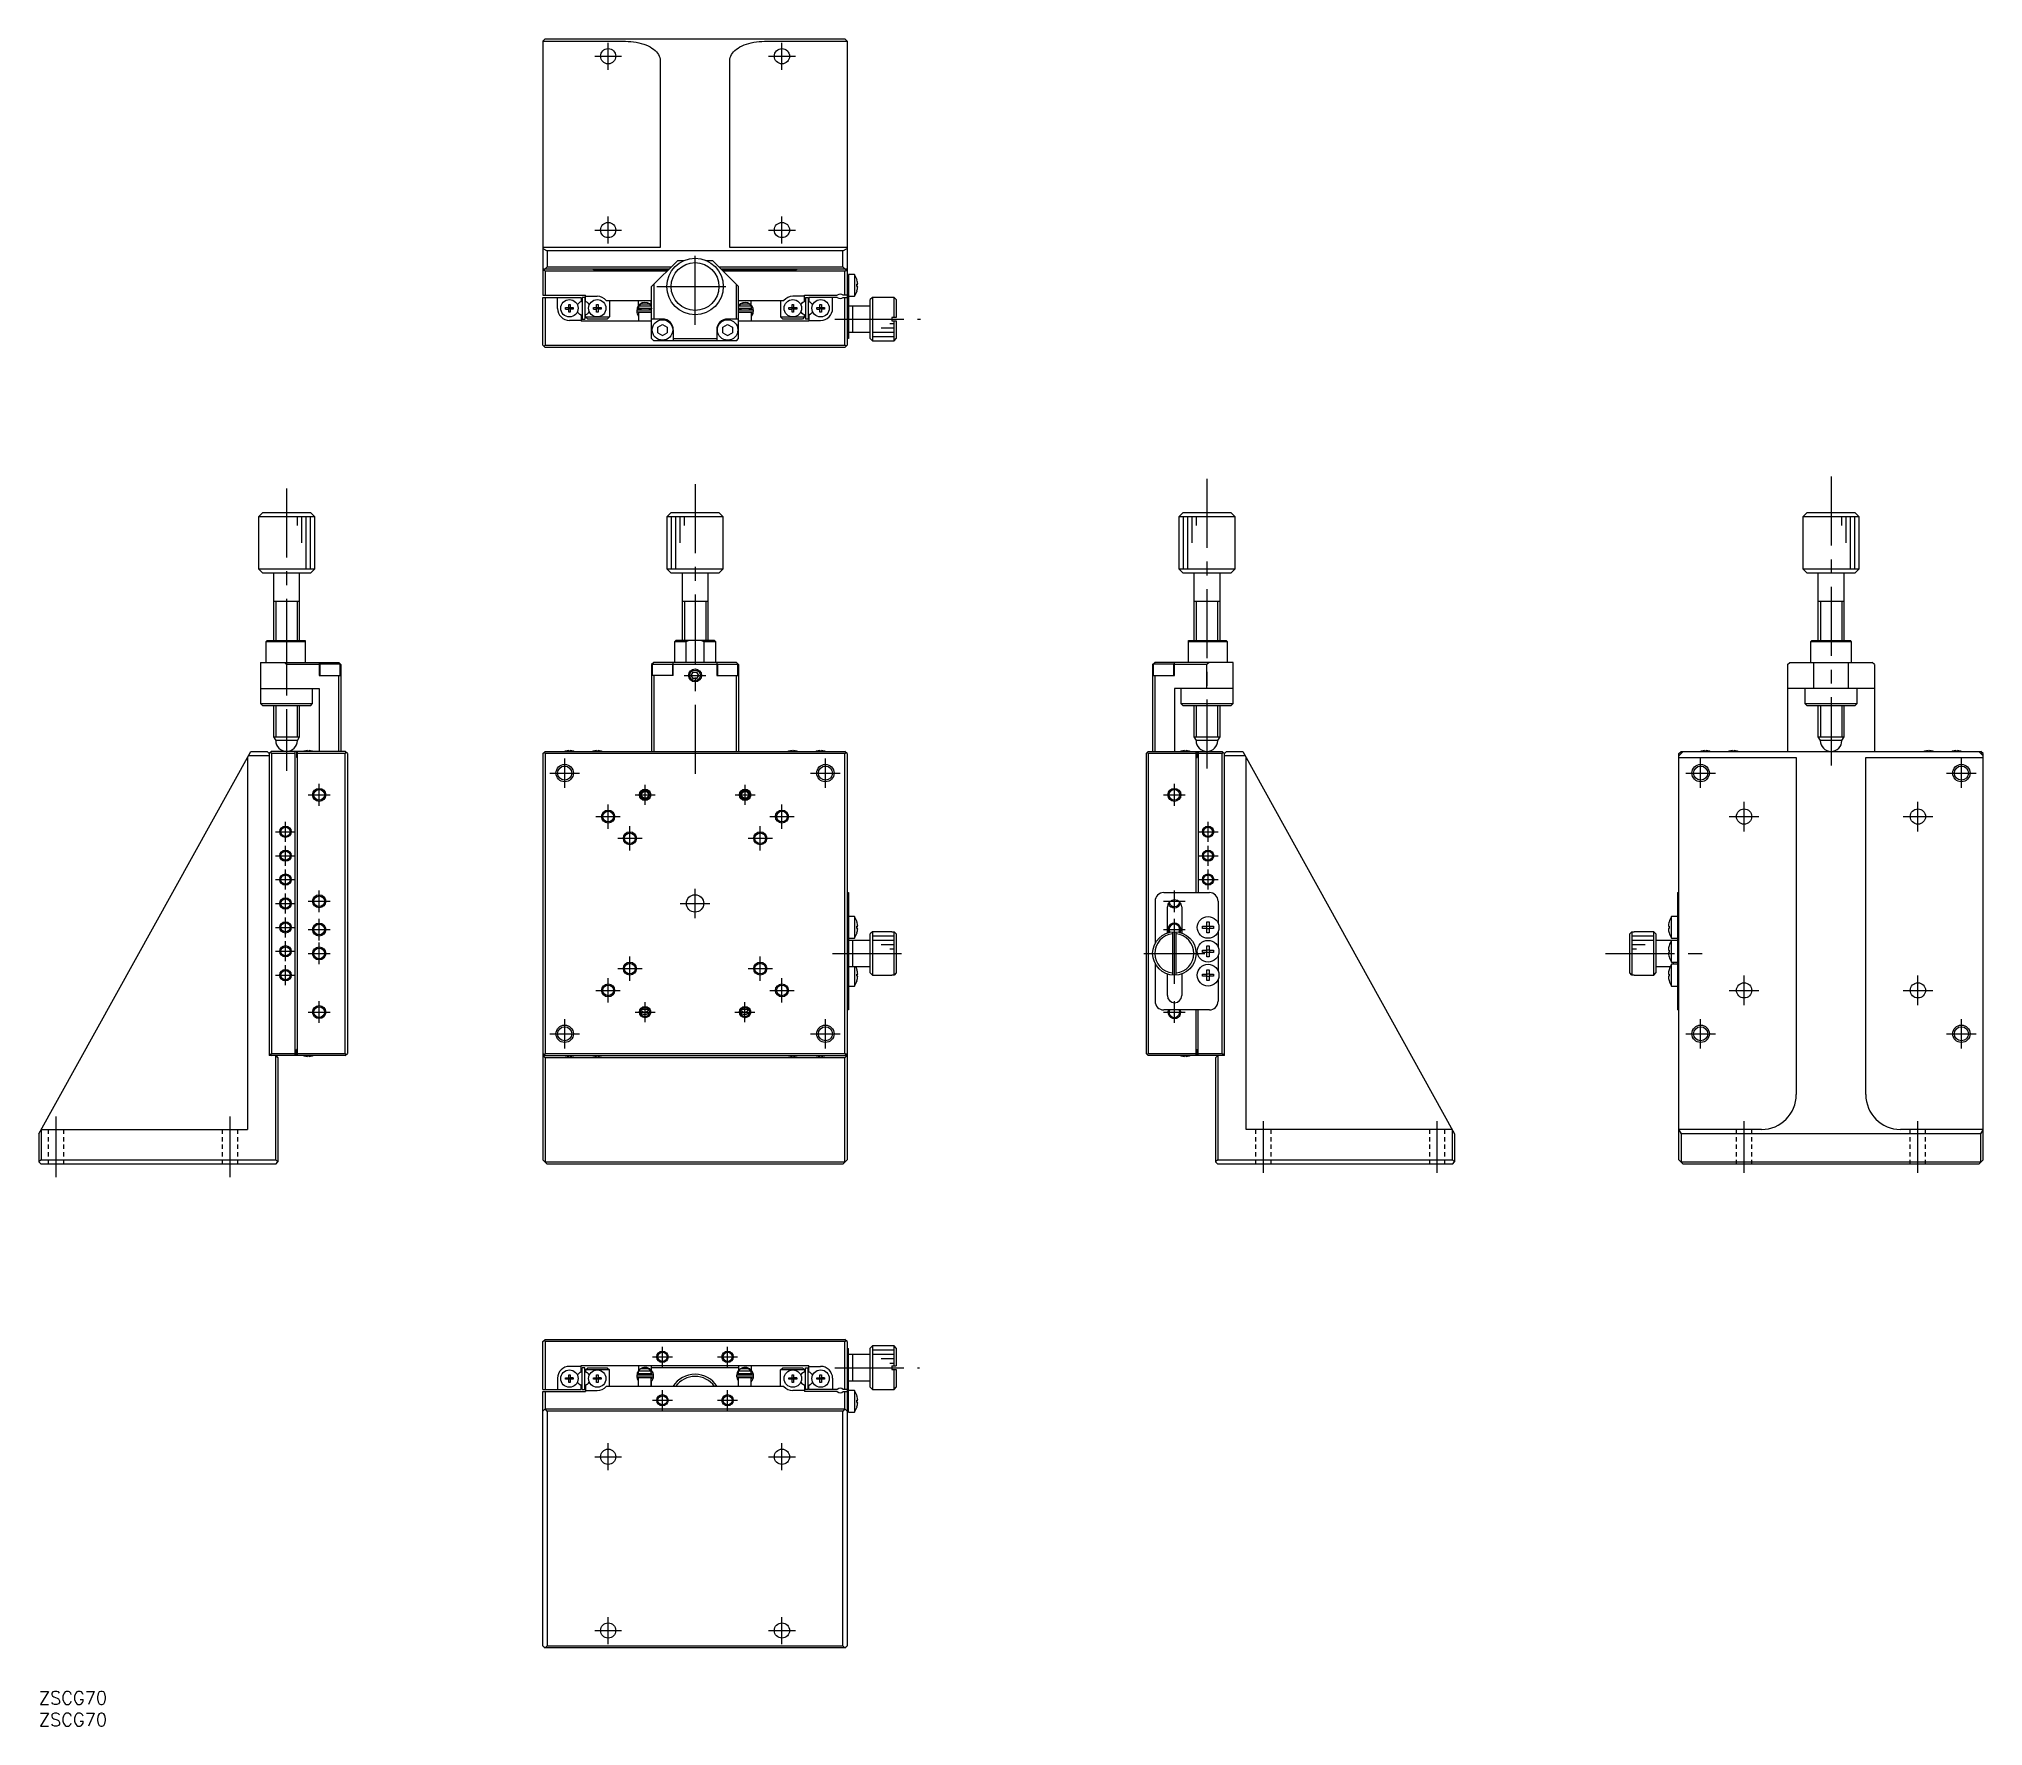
# Model space of a CAD drawing. Extents: x 0 to 447, y -8 to 380.
import ezdxf

# ---------------------------------------------------------------- set-up
doc = ezdxf.new("R2010")
doc.units = 0
doc.header["$LTSCALE"] = 0.5
doc.linetypes.add('CENTER', pattern=[50.8, 31.75, -6.35, 6.35, -6.35])
doc.linetypes.add('DASHED', pattern=[3.5, 2, -1.5])
for name, color, linetype in [('MSM_CENTER', 1, 'CENTER'), ('MSM_CONTINUOUS', 7, 'CONTINUOUS'), ('MSM_DASHED', 4, 'DASHED'), ('MSM_NARROW', 5, 'CONTINUOUS'), ('MSM_PART_NUMBER', 7, 'CONTINUOUS')]:
    doc.layers.add(name, color=color, linetype=linetype)
doc.styles.get("Standard").update_dxf_attribs({"font": 'txt.shx', "height": 1, "bigfont": 'bigfont.shx'})

# ---------------------------------------------------------------- blocks, each defined once
blk = doc.blocks.new('*U2')
at = {"layer": 'MSM_PART_NUMBER'}
blk.add_text('ZSCG70', height=3, dxfattribs=at).set_placement((0, -3))
blk = doc.blocks.new('*U3')
at = {"layer": 'MSM_PART_NUMBER'}
blk.add_text('ZSCG70', height=3, dxfattribs=at).set_placement((0, -8))

msp = doc.modelspace()

# ---------------------------------------------------------------- linework, layer by layer
at = {"layer": 'MSM_CENTER'}
for p, q in [((127.895577, 376.346813), (134.095577, 376.346813)), ((130.995577, 373.246813), (130.995577, 379.446813)), ((167.895577, 376.346813), (174.095577, 376.346813)), ((170.995577, 373.246813), (170.995577, 379.446813)), ((127.895577, 336.346813), (134.095577, 336.346813)), ((130.995577, 333.246813), (130.995577, 339.446813)), ((167.895577, 336.346813), (174.095577, 336.346813)), ((170.995577, 333.246813), (170.995577, 339.446813)), ((150.995577, 314.546813), (150.995577, 332.146813)), ((142.195577, 323.346813), (159.795577, 323.346813)), ((183.145577, 315.846813), (202.895577, 315.846813)), ((150.995577, 277.845783), (150.995577, 209.345783)), ((268.796504, 279.095783), (268.796504, 209.595783)), ((412.402574, 279.595783), (412.402574, 213.095783)), ((57, 276.845783), (57, 211.845783)), ((148.495577, 233.845783), (153.495577, 233.845783)), ((117.595577, 211.345783), (124.395577, 211.345783)), ((120.995577, 207.945783), (120.995577, 214.745783)), ((177.595577, 211.345783), (184.395577, 211.345783)), ((180.995577, 207.945783), (180.995577, 214.745783)), ((379.002574, 211.345783), (385.802574, 211.345783)), ((382.402574, 207.945783), (382.402574, 214.745783)), ((439.002574, 211.345783), (445.802574, 211.345783)), ((442.402574, 207.945783), (442.402574, 214.745783)), ((62, 206.345783), (67, 206.345783)), ((64.5, 203.845783), (64.5, 208.845783)), ((137.195577, 206.345783), (141.795577, 206.345783)), ((139.495577, 204.045783), (139.495577, 208.645783)), ((160.195577, 206.345783), (164.795577, 206.345783)), ((162.495577, 204.045783), (162.495577, 208.645783)), ((258.796504, 206.345783), (263.796504, 206.345783)), ((261.296504, 203.845783), (261.296504, 208.845783)), ((128.195577, 201.345783), (133.795577, 201.345783)), ((130.995577, 198.545783), (130.995577, 204.145783)), ((168.195577, 201.345783), (173.795577, 201.345783)), ((170.995577, 198.545783), (170.995577, 204.145783)), ((389.002574, 201.345783), (395.802574, 201.345783)), ((392.402574, 197.945783), (392.402574, 204.745783)), ((429.002574, 201.345783), (435.802574, 201.345783)), ((432.402574, 197.945783), (432.402574, 204.745783)), ((54.45, 197.845783), (59.05, 197.845783)), ((56.75, 195.545783), (56.75, 200.145783)), ((135.995577, 193.545783), (135.995577, 199.145783)), ((165.995577, 193.545783), (165.995577, 199.145783)), ((266.746504, 197.845783), (271.346504, 197.845783)), ((269.046504, 195.545783), (269.046504, 200.145783)), ((56.75, 190.045783), (56.75, 194.645783)), ((133.195577, 196.345783), (138.795577, 196.345783)), ((163.195577, 196.345783), (168.795577, 196.345783)), ((269.046504, 190.045783), (269.046504, 194.645783)), ((54.45, 192.345783), (59.05, 192.345783)), ((56.75, 184.545783), (56.75, 189.145783)), ((266.746504, 192.345783), (271.346504, 192.345783)), ((269.046504, 184.545783), (269.046504, 189.145783)), ((54.45, 186.845783), (59.05, 186.845783)), ((56.75, 179.045783), (56.75, 183.645783)), ((64.5, 179.345783), (64.5, 184.345783)), ((150.995577, 177.945783), (150.995577, 184.745783)), ((261.296504, 179.345783), (261.296504, 184.345783)), ((266.746504, 186.845783), (271.346504, 186.845783)), ((54.45, 181.345783), (59.05, 181.345783)), ((62, 181.845783), (67, 181.845783)), ((147.595577, 181.345783), (154.395577, 181.345783)), ((258.796504, 181.845783), (263.796504, 181.845783)), ((54.45, 175.845783), (59.05, 175.845783)), ((56.75, 173.545783), (56.75, 178.145783)), ((62, 175.345783), (67, 175.345783)), ((64.5, 172.845783), (64.5, 177.845783)), ((258.796504, 175.345783), (263.796504, 175.345783)), ((261.296504, 162.845783), (261.296504, 177.845783)), ((54.45, 170.345783), (59.05, 170.345783)), ((56.75, 168.045783), (56.75, 172.645783)), ((64.5, 167.345783), (64.5, 172.345783)), ((56.75, 162.545783), (56.75, 167.145783)), ((62, 169.845783), (67, 169.845783)), ((133.195577, 166.345783), (138.795577, 166.345783)), ((135.995577, 163.545783), (135.995577, 169.145783)), ((163.195577, 166.345783), (168.795577, 166.345783)), ((165.995577, 163.545783), (165.995577, 169.145783)), ((182.645577, 169.845783), (199.395577, 169.845783)), ((254.296504, 169.845783), (268.296504, 169.845783)), ((360.502574, 169.845783), (383.502574, 169.845783)), ((54.45, 164.845783), (59.05, 164.845783)), ((128.195577, 161.345783), (133.795577, 161.345783)), ((130.995577, 158.545783), (130.995577, 164.145783)), ((168.195577, 161.345783), (173.795577, 161.345783)), ((170.995577, 158.545783), (170.995577, 164.145783)), ((389.002574, 161.345783), (395.802574, 161.345783)), ((392.402574, 157.945783), (392.402574, 164.745783)), ((429.002574, 161.345783), (435.802574, 161.345783)), ((432.402574, 157.945783), (432.402574, 164.745783)), ((64.5, 153.845783), (64.5, 158.845783)), ((139.495577, 154.045783), (139.495577, 158.645783)), ((162.469996, 154.048556), (162.469996, 158.648556)), ((261.296504, 153.845783), (261.296504, 158.845783)), ((62, 156.345783), (67, 156.345783)), ((120.995577, 147.945783), (120.995577, 154.745783)), ((137.195577, 156.345783), (141.795577, 156.345783)), ((160.169996, 156.348556), (164.769996, 156.348556)), ((180.995577, 147.945783), (180.995577, 154.745783)), ((258.796504, 156.345783), (263.796504, 156.345783)), ((382.402574, 147.945783), (382.402574, 154.745783)), ((442.402574, 147.945783), (442.402574, 154.745783)), ((117.595577, 151.345783), (124.395577, 151.345783)), ((177.595577, 151.345783), (184.395577, 151.345783)), ((379.002574, 151.345783), (385.802574, 151.345783)), ((439.002574, 151.345783), (445.802574, 151.345783)), ((4, 118.345783), (4, 132.345783)), ((44, 118.345783), (44, 132.345783)), ((281.796504, 119.345783), (281.796504, 131.247807)), ((321.796504, 119.345783), (321.796504, 131.247807)), ((392.402574, 119.345783), (392.402574, 131.247807)), ((432.402574, 119.345783), (432.402574, 131.247807)), ((141.195577, 77), (145.795577, 77)), ((143.495577, 74.7), (143.495577, 79.3)), ((156.195577, 77), (160.795577, 77)), ((158.495577, 74.7), (158.495577, 79.3)), ((183.145577, 74.5), (202.645577, 74.5)), ((143.495577, 64.7), (143.495577, 69.3)), ((158.495577, 64.7), (158.495577, 69.3)), ((141.195577, 67), (145.795577, 67)), ((156.195577, 67), (160.795577, 67)), ((127.895577, 54), (134.095577, 54)), ((130.995577, 50.9), (130.995577, 57.1)), ((167.895577, 54), (174.095577, 54)), ((170.995577, 50.9), (170.995577, 57.1)), ((127.895577, 14), (134.095577, 14)), ((130.995577, 10.9), (130.995577, 17.1)), ((167.895577, 14), (174.095577, 14)), ((170.995577, 10.9), (170.995577, 17.1))]:
    msp.add_line(p, q, dxfattribs=at)
at = {"layer": 'MSM_CONTINUOUS'}
for p, q in [((116.495577, 380.346813), (115.995577, 379.846813)), ((116.495577, 380.346813), (185.495577, 380.346813)), ((185.995577, 379.846813), (185.495577, 380.346813)), ((115.995577, 379.846813), (115.995577, 321.346813)), ((115.995577, 379.792504), (134.995577, 379.792504)), ((134.995577, 379.792504), (135.62325, 379.778834)), ((135.62325, 379.778834), (136.247052, 379.737908)), ((136.247052, 379.737908), (136.86314, 379.669979)), ((136.86314, 379.669979), (137.467713, 379.575465)), ((137.467713, 379.575465), (138.057044, 379.45495)), ((138.057044, 379.45495), (138.627501, 379.309175)), ((138.627501, 379.309175), (139.175565, 379.13904)), ((139.175565, 379.13904), (139.697859, 378.945595)), ((139.697859, 378.945595), (140.191161, 378.73003)), ((140.191161, 378.73003), (140.652431, 378.493677)), ((140.652431, 378.493677), (141.078824, 378.237991)), ((141.078824, 378.237991), (141.467713, 377.964549)), ((141.467713, 377.964549), (141.816698, 377.675037)), ((141.816698, 377.675037), (142.123629, 377.37124)), ((142.123629, 377.37124), (142.386613, 377.05503)), ((142.386613, 377.05503), (142.604029, 376.728359)), ((142.604029, 376.728359), (142.774536, 376.393238)), ((142.774536, 376.393238), (142.897083, 376.051736)), ((142.897083, 376.051736), (142.970915, 375.705956)), ((159.020238, 375.705956), (159.09407, 376.051736)), ((159.09407, 376.051736), (159.216617, 376.393238)), ((159.216617, 376.393238), (159.387125, 376.728359)), ((159.387125, 376.728359), (159.604541, 377.05503)), ((159.604541, 377.05503), (159.867525, 377.37124)), ((159.867525, 377.37124), (160.174455, 377.675037)), ((160.174455, 377.675037), (160.523441, 377.964549)), ((160.523441, 377.964549), (160.912329, 378.237991)), ((160.912329, 378.237991), (161.338723, 378.493677)), ((161.338723, 378.493677), (161.799992, 378.73003)), ((161.799992, 378.73003), (162.293295, 378.945595)), ((162.293295, 378.945595), (162.815588, 379.13904)), ((162.815588, 379.13904), (163.363653, 379.309175)), ((163.363653, 379.309175), (163.934109, 379.45495)), ((163.934109, 379.45495), (164.523441, 379.575465)), ((164.523441, 379.575465), (165.128014, 379.669979)), ((165.128014, 379.669979), (165.744101, 379.737908)), ((165.744101, 379.737908), (166.367904, 379.778834)), ((166.367904, 379.778834), (166.995577, 379.792504)), ((166.995577, 379.792504), (185.995577, 379.792504)), ((185.995577, 379.846813), (185.995577, 309.846813)), ((142.970915, 375.705956), (142.995577, 375.358031)), ((142.995577, 375.358031), (142.995577, 332.346813)), ((158.995577, 375.358031), (159.020238, 375.705956)), ((158.995577, 332.346813), (158.995577, 375.358031)), ((142.995577, 332.346813), (115.995577, 332.346813)), ((115.995577, 332.121925), (116.995577, 331.567616)), ((116.995577, 331.567616), (116.995577, 327.846813)), ((184.995577, 331.567616), (116.995577, 331.567616)), ((185.995577, 332.346813), (158.995577, 332.346813)), ((184.995577, 331.567616), (185.995577, 332.121925)), ((184.995577, 327.846813), (184.995577, 331.567616)), ((115.995577, 326.846813), (116.995577, 327.846813)), ((144.995577, 327.346813), (115.995577, 327.346813)), ((116.245577, 327.096813), (116.495577, 326.846813)), ((144.495577, 326.846813), (116.495577, 326.846813)), ((116.495577, 326.846813), (116.495577, 321.346813)), ((116.995577, 327.846813), (145.495577, 327.846813)), ((127.845577, 326.996813), (127.495577, 327.346813)), ((144.645577, 326.996813), (127.845577, 326.996813)), ((140.995577, 323.346813), (146.995577, 329.346813)), ((146.995577, 329.346813), (148.495577, 329.346813)), ((153.495577, 329.346813), (154.995577, 329.346813)), ((160.995577, 323.346813), (154.995577, 329.346813)), ((156.495577, 327.846813), (184.995577, 327.846813)), ((185.995577, 327.346813), (156.995577, 327.346813)), ((174.145577, 326.996813), (157.345577, 326.996813)), ((185.495577, 326.846813), (157.495577, 326.846813)), ((174.495577, 327.346813), (174.145577, 326.996813)), ((184.995577, 327.846813), (185.995577, 326.846813)), ((185.495577, 326.846813), (185.745577, 327.096813)), ((185.495577, 321.346813), (185.495577, 326.846813)), ((140.995577, 311.346813), (140.995577, 323.346813)), ((141.495577, 323.846813), (141.495577, 315.846813)), ((160.495577, 315.846813), (160.495577, 323.846813)), ((160.995577, 311.346813), (160.995577, 323.346813)), ((185.995577, 325.896813), (186.295577, 325.896813)), ((187.687234, 326.096813), (186.295577, 326.096813)), ((186.295577, 326.096813), (186.295577, 311.396813)), ((187.687234, 326.096813), (187.687234, 321.096813)), ((188.258157, 324.855402), (188.265013, 324.858746)), ((188.258157, 323.336813), (188.258157, 323.856813)), ((188.258157, 323.856813), (188.430529, 323.856813)), ((188.430529, 323.336813), (188.258157, 323.336813)), ((188.265013, 322.33488), (188.258157, 322.338223)), ((115.995577, 321.346813), (125.795577, 321.346813)), ((115.995577, 309.846813), (115.995577, 320.846813)), ((115.995577, 320.846813), (124.795577, 320.846813)), ((116.495577, 320.846813), (116.495577, 309.846813)), ((119.345577, 318.296813), (119.345577, 320.846813)), ((121.209215, 318.526813), (121.915577, 318.526813)), ((121.209215, 318.166813), (121.209215, 318.526813)), ((121.209215, 318.166813), (121.915577, 318.166813)), ((121.915577, 319.233174), (122.275577, 319.233174)), ((121.915577, 318.526813), (121.915577, 319.233174)), ((121.925949, 318.516441), (121.915577, 318.526813)), ((121.925949, 318.177185), (121.915577, 318.166813)), ((121.915577, 317.460451), (121.915577, 318.166813)), ((121.925949, 318.516441), (122.265205, 318.516441)), ((121.925949, 318.177185), (121.925949, 318.516441)), ((122.265205, 318.177185), (121.925949, 318.177185)), ((122.265205, 318.516441), (122.275577, 318.526813)), ((122.265205, 318.516441), (122.265205, 318.177185)), ((122.265205, 318.177185), (122.275577, 318.166813)), ((122.275577, 319.233174), (122.275577, 318.526813)), ((122.275577, 318.526813), (122.981938, 318.526813)), ((122.275577, 318.166813), (122.275577, 317.460451)), ((122.981938, 318.166813), (122.275577, 318.166813)), ((122.981938, 318.526813), (122.981938, 318.166813)), ((124.795577, 319.891225), (124.501827, 319.721628)), ((124.795577, 320.846813), (124.795577, 319.891225)), ((124.995577, 320.846813), (124.995577, 315.846813)), ((125.595577, 320.846813), (124.995577, 320.846813)), ((125.595577, 320.846813), (125.595577, 315.846813)), ((125.795577, 319.891225), (125.795577, 321.346813)), ((125.795577, 321.096813), (128.495577, 321.096813)), ((126.089327, 319.721628), (125.795577, 319.891225)), ((127.609215, 318.526813), (128.315577, 318.526813)), ((127.609215, 318.166813), (127.609215, 318.526813)), ((127.609215, 318.166813), (128.315577, 318.166813)), ((128.315577, 319.233174), (128.675577, 319.233174)), ((128.315577, 318.526813), (128.315577, 319.233174)), ((128.325949, 318.516441), (128.315577, 318.526813)), ((128.325949, 318.177185), (128.315577, 318.166813)), ((128.315577, 317.460451), (128.315577, 318.166813)), ((128.325949, 318.516441), (128.665205, 318.516441)), ((128.325949, 318.177185), (128.325949, 318.516441)), ((128.665205, 318.177185), (128.325949, 318.177185)), ((128.665205, 318.516441), (128.675577, 318.526813)), ((128.665205, 318.516441), (128.665205, 318.177185)), ((128.665205, 318.177185), (128.675577, 318.166813)), ((128.675577, 319.233174), (128.675577, 318.526813)), ((128.675577, 318.526813), (129.381938, 318.526813)), ((128.675577, 318.166813), (128.675577, 317.460451)), ((129.381938, 318.166813), (128.675577, 318.166813)), ((129.381938, 318.526813), (129.381938, 318.166813)), ((130.574639, 320.146813), (140.995577, 320.146813)), ((131.295577, 320.146813), (131.295577, 316.346813)), ((140.995577, 317.935306), (137.755485, 317.935306)), ((137.895577, 320.146813), (137.895577, 318.828885)), ((137.962173, 317.935361), (138.072719, 318.346962)), ((137.995577, 318.846813), (137.995577, 318.346813)), ((140.995577, 318.846813), (137.995577, 318.846813)), ((137.995577, 318.346813), (140.995577, 318.346813)), ((138.0037, 318.146813), (138.495577, 318.146813)), ((138.049894, 318.846813), (138.579062, 319.346813)), ((138.395577, 318.146813), (138.395577, 317.935306)), ((138.495577, 318.346813), (138.495577, 317.935306)), ((138.579062, 319.346813), (140.412092, 319.346813)), ((140.412092, 319.346813), (140.94126, 318.846813)), ((140.495577, 317.935306), (140.495577, 318.346813)), ((140.495577, 318.146813), (140.895577, 318.146813)), ((140.895577, 319.09813), (140.895577, 320.146813)), ((140.895577, 318.146813), (140.895577, 318.346813)), ((140.937897, 318.347003), (140.995965, 318.185771)), ((160.995059, 318.112682), (161.072719, 318.346962)), ((160.995577, 320.146813), (171.416514, 320.146813)), ((163.995577, 318.846813), (160.995577, 318.846813)), ((160.995577, 318.346813), (163.995577, 318.346813)), ((164.255485, 317.935306), (160.995577, 317.935306)), ((161.0037, 318.146813), (161.495577, 318.146813)), ((161.049894, 318.846813), (161.579062, 319.346813)), ((161.395577, 318.146813), (161.395577, 317.935306)), ((161.495577, 318.346813), (161.495577, 317.935306)), ((161.579062, 319.346813), (163.412092, 319.346813)), ((163.412092, 319.346813), (163.94126, 318.846813)), ((163.495577, 317.935306), (163.495577, 318.346813)), ((163.495577, 318.146813), (163.895577, 318.146813)), ((163.895577, 319.09813), (163.895577, 320.146813)), ((163.895577, 318.146813), (163.895577, 318.346813)), ((163.937897, 318.347003), (164.049113, 317.935328)), ((163.995577, 318.346813), (163.995577, 318.846813)), ((164.312471, 317.023315), (164.449203, 317.713159)), ((170.695577, 320.146813), (170.695577, 316.346813)), ((172.609215, 318.526813), (173.315577, 318.526813)), ((172.609215, 318.166813), (172.609215, 318.526813)), ((172.609215, 318.166813), (173.315577, 318.166813)), ((173.315577, 319.233174), (173.675577, 319.233174)), ((173.315577, 318.526813), (173.315577, 319.233174)), ((173.325949, 318.516441), (173.315577, 318.526813)), ((173.325949, 318.177185), (173.315577, 318.166813)), ((173.315577, 317.460451), (173.315577, 318.166813)), ((173.325949, 318.516441), (173.665205, 318.516441)), ((173.325949, 318.177185), (173.325949, 318.516441)), ((173.665205, 318.177185), (173.325949, 318.177185)), ((176.195577, 321.096813), (173.495577, 321.096813)), ((173.665205, 318.516441), (173.675577, 318.526813)), ((173.665205, 318.516441), (173.665205, 318.177185)), ((173.665205, 318.177185), (173.675577, 318.166813)), ((173.675577, 319.233174), (173.675577, 318.526813)), ((173.675577, 318.526813), (174.381938, 318.526813)), ((173.675577, 318.166813), (173.675577, 317.460451)), ((174.381938, 318.166813), (173.675577, 318.166813)), ((174.381938, 318.526813), (174.381938, 318.166813)), ((175.901827, 319.721628), (176.195577, 319.891225)), ((176.195577, 321.346813), (183.734139, 321.346813)), ((176.195577, 319.891225), (176.195577, 321.346813)), ((176.395577, 320.846813), (176.395577, 315.846813)), ((176.395577, 320.846813), (176.995577, 320.846813)), ((176.995577, 320.846813), (176.995577, 315.846813)), ((177.195577, 320.846813), (177.195577, 319.891225)), ((183.734139, 320.846813), (177.195577, 320.846813)), ((177.195577, 319.891225), (177.489327, 319.721628)), ((179.009215, 318.526813), (179.715577, 318.526813)), ((179.009215, 318.166813), (179.009215, 318.526813)), ((179.009215, 318.166813), (179.715577, 318.166813)), ((179.715577, 319.233174), (180.075577, 319.233174)), ((179.715577, 318.526813), (179.715577, 319.233174)), ((179.725949, 318.516441), (179.715577, 318.526813)), ((179.725949, 318.177185), (179.715577, 318.166813)), ((179.715577, 317.460451), (179.715577, 318.166813)), ((179.725949, 318.516441), (180.065205, 318.516441)), ((179.725949, 318.177185), (179.725949, 318.516441)), ((180.065205, 318.177185), (179.725949, 318.177185)), ((180.065205, 318.516441), (180.075577, 318.526813)), ((180.065205, 318.516441), (180.065205, 318.177185)), ((180.065205, 318.177185), (180.075577, 318.166813)), ((180.075577, 319.233174), (180.075577, 318.526813)), ((180.075577, 318.526813), (180.781938, 318.526813)), ((180.075577, 318.166813), (180.075577, 317.460451)), ((180.781938, 318.166813), (180.075577, 318.166813)), ((180.781938, 318.526813), (180.781938, 318.166813)), ((182.645577, 318.296813), (182.645577, 320.846813)), ((185.995577, 321.346813), (185.057015, 321.346813)), ((185.057015, 320.846813), (185.995577, 320.846813)), ((185.495577, 309.846813), (185.495577, 320.846813)), ((186.295577, 321.096813), (187.687234, 321.096813)), ((191.295577, 318.846813), (186.295577, 318.846813)), ((187.295577, 312.846813), (187.295577, 318.846813)), ((191.795577, 320.846813), (191.295577, 320.346813)), ((191.295577, 311.346813), (191.295577, 320.346813)), ((196.795577, 320.846813), (191.795577, 320.846813)), ((191.795577, 320.846813), (191.795577, 310.846813)), ((196.795577, 316.246813), (196.795577, 320.846813)), ((197.295577, 320.346813), (196.795577, 320.846813)), ((197.295577, 320.346813), (197.295577, 316.246813)), ((122.275577, 317.460451), (121.915577, 317.460451)), ((124.795577, 315.546813), (122.095577, 315.546813)), ((124.501827, 316.971997), (124.795577, 316.802401)), ((124.795577, 316.802401), (124.795577, 315.346813)), ((140.995577, 315.346813), (124.795577, 315.346813)), ((124.995577, 315.846813), (125.595577, 315.846813)), ((125.795577, 316.802401), (126.089327, 316.971997)), ((125.795577, 316.346813), (125.795577, 316.802401)), ((126.295577, 315.846813), (125.795577, 316.346813)), ((125.795577, 316.346813), (131.295577, 316.346813)), ((130.795577, 315.846813), (126.295577, 315.846813)), ((128.675577, 317.460451), (128.315577, 317.460451)), ((131.295577, 316.346813), (130.795577, 315.846813)), ((137.695114, 317.031511), (137.717412, 316.974919)), ((137.695554, 317.033164), (137.695981, 317.031852)), ((137.717642, 316.978574), (137.717144, 316.976185)), ((137.717144, 316.976185), (137.717872, 316.976491)), ((137.717412, 316.974919), (137.717144, 316.976185)), ((137.755485, 317.545306), (140.995577, 317.545306)), ((140.995577, 317.346813), (137.995577, 317.346813)), ((137.995577, 317.346813), (137.995577, 315.346813)), ((138.070215, 317.346832), (138.071239, 317.349583)), ((138.071239, 317.349583), (138.076931, 317.363556)), ((138.076931, 317.363556), (138.083322, 317.377222)), ((138.083322, 317.377222), (138.090394, 317.390546)), ((138.090394, 317.390546), (138.098127, 317.403494)), ((138.098127, 317.403494), (138.106501, 317.416036)), ((138.106501, 317.416036), (138.115491, 317.42814)), ((138.115491, 317.42814), (138.125074, 317.439776)), ((138.125074, 317.439776), (138.135223, 317.450918)), ((138.135223, 317.450918), (138.145913, 317.461539)), ((138.145913, 317.461539), (138.157115, 317.471614)), ((138.157115, 317.471614), (138.168799, 317.48112)), ((138.168799, 317.48112), (138.180937, 317.490035)), ((138.180937, 317.490035), (138.193497, 317.498339)), ((138.193497, 317.498339), (138.206448, 317.506015)), ((138.206448, 317.506015), (138.219757, 317.513044)), ((138.219757, 317.513044), (138.233393, 317.519412)), ((138.233393, 317.519412), (138.24732, 317.525104)), ((138.24732, 317.525104), (138.261507, 317.53011)), ((138.261507, 317.53011), (138.275918, 317.534417)), ((138.275918, 317.534417), (138.290519, 317.538018)), ((138.290519, 317.538018), (138.305276, 317.540904)), ((138.305276, 317.540904), (138.320153, 317.543069)), ((138.320153, 317.543069), (138.335116, 317.54451)), ((138.335116, 317.54451), (138.350129, 317.545223)), ((138.350129, 317.545223), (138.357166, 317.545307)), ((138.395577, 317.545306), (138.395577, 317.346813)), ((138.495577, 317.545306), (138.495577, 317.346813)), ((140.495577, 317.346813), (140.495577, 317.545306)), ((140.653805, 317.545307), (140.668039, 317.544972)), ((140.668039, 317.544972), (140.683027, 317.543911)), ((140.683027, 317.543911), (140.697946, 317.542123)), ((140.697946, 317.542123), (140.712758, 317.539615)), ((140.712758, 317.539615), (140.727429, 317.536391)), ((140.727429, 317.536391), (140.741925, 317.532458)), ((140.741925, 317.532458), (140.756212, 317.527826)), ((140.756212, 317.527826), (140.770255, 317.522504)), ((140.770255, 317.522504), (140.784021, 317.516504)), ((140.784021, 317.516504), (140.797477, 317.50984)), ((140.797477, 317.50984), (140.810592, 317.502525)), ((140.810592, 317.502525), (140.823332, 317.494577)), ((140.823332, 317.494577), (140.835667, 317.486012)), ((140.835667, 317.486012), (140.847566, 317.47685)), ((140.847566, 317.47685), (140.859, 317.467112)), ((140.859, 317.467112), (140.86994, 317.456819)), ((140.86994, 317.456819), (140.880357, 317.445995)), ((140.880357, 317.445995), (140.890226, 317.434665)), ((140.890226, 317.434665), (140.89952, 317.422856)), ((140.89952, 317.422856), (140.908215, 317.410594)), ((140.908215, 317.410594), (140.916287, 317.39791)), ((140.916287, 317.39791), (140.923715, 317.384833)), ((140.923715, 317.384833), (140.930477, 317.371395)), ((140.930477, 317.371395), (140.936555, 317.357629)), ((140.936555, 317.357629), (140.940755, 317.346835)), ((143.495577, 315.846813), (140.995577, 315.846813)), ((142.395577, 313.981898), (143.495577, 314.616983)), ((142.395577, 312.711727), (142.395577, 313.981898)), ((143.495577, 314.616983), (144.595577, 313.981898)), ((144.595577, 313.981898), (144.595577, 312.711727)), ((145.995577, 313.346813), (145.995577, 310.846813)), ((155.995577, 313.346813), (155.995577, 310.846813)), ((157.395577, 313.981898), (158.495577, 314.616983)), ((157.395577, 312.711727), (157.395577, 313.981898)), ((160.995577, 315.846813), (158.495577, 315.846813)), ((158.495577, 314.616983), (159.595577, 313.981898)), ((159.595577, 313.981898), (159.595577, 312.711727)), ((160.995577, 317.545306), (164.255485, 317.545306)), ((163.995577, 317.346813), (160.995577, 317.346813)), ((177.195577, 315.346813), (160.995577, 315.346813)), ((161.070215, 317.346832), (161.071239, 317.349583)), ((161.071239, 317.349583), (161.076931, 317.363556)), ((161.076931, 317.363556), (161.083322, 317.377222)), ((161.083322, 317.377222), (161.090394, 317.390546)), ((161.090394, 317.390546), (161.098127, 317.403494)), ((161.098127, 317.403494), (161.106501, 317.416036)), ((161.106501, 317.416036), (161.115491, 317.42814)), ((161.115491, 317.42814), (161.125074, 317.439776)), ((161.125074, 317.439776), (161.135223, 317.450918)), ((161.135223, 317.450918), (161.145913, 317.461539)), ((161.145913, 317.461539), (161.157115, 317.471614)), ((161.157115, 317.471614), (161.168799, 317.48112)), ((161.168799, 317.48112), (161.180937, 317.490035)), ((161.180937, 317.490035), (161.193497, 317.498339)), ((161.193497, 317.498339), (161.206448, 317.506015)), ((161.206448, 317.506015), (161.219757, 317.513044)), ((161.219757, 317.513044), (161.233393, 317.519412)), ((161.233393, 317.519412), (161.24732, 317.525104)), ((161.24732, 317.525104), (161.261507, 317.53011)), ((161.261507, 317.53011), (161.275918, 317.534417)), ((161.275918, 317.534417), (161.290519, 317.538018)), ((161.290519, 317.538018), (161.305276, 317.540904)), ((161.305276, 317.540904), (161.320153, 317.543069)), ((161.320153, 317.543069), (161.335116, 317.54451)), ((161.335116, 317.54451), (161.350129, 317.545223)), ((161.350129, 317.545223), (161.357166, 317.545307)), ((161.395577, 317.545306), (161.395577, 317.346813)), ((161.495577, 317.545306), (161.495577, 317.346813)), ((163.495577, 317.346813), (163.495577, 317.545306)), ((163.653805, 317.545307), (163.668039, 317.544972)), ((163.668039, 317.544972), (163.683027, 317.543911)), ((163.683027, 317.543911), (163.697946, 317.542123)), ((163.697946, 317.542123), (163.712758, 317.539615)), ((163.712758, 317.539615), (163.727429, 317.536391)), ((163.727429, 317.536391), (163.741925, 317.532458)), ((163.741925, 317.532458), (163.756212, 317.527826)), ((163.756212, 317.527826), (163.770255, 317.522504)), ((163.770255, 317.522504), (163.784021, 317.516504)), ((163.784021, 317.516504), (163.797477, 317.50984)), ((163.797477, 317.50984), (163.810592, 317.502525)), ((163.810592, 317.502525), (163.823332, 317.494577)), ((163.823332, 317.494577), (163.835667, 317.486012)), ((163.835667, 317.486012), (163.847566, 317.47685)), ((163.847566, 317.47685), (163.859, 317.467112)), ((163.859, 317.467112), (163.86994, 317.456819)), ((163.86994, 317.456819), (163.880357, 317.445995)), ((163.880357, 317.445995), (163.890226, 317.434665)), ((163.890226, 317.434665), (163.89952, 317.422856)), ((163.89952, 317.422856), (163.908215, 317.410594)), ((163.908215, 317.410594), (163.916287, 317.39791)), ((163.916287, 317.39791), (163.923715, 317.384833)), ((163.923715, 317.384833), (163.930477, 317.371395)), ((163.930477, 317.371395), (163.936555, 317.357629)), ((163.936555, 317.357629), (163.940755, 317.346835)), ((164.288823, 316.966233), (163.995567, 317.070512)), ((163.995577, 315.346813), (163.995577, 317.346813)), ((164.006975, 317.074902), (163.995577, 317.081081)), ((163.9958, 316.492376), (164.292748, 316.975338)), ((164.019089, 317.068568), (164.006975, 317.074902)), ((164.03184, 317.062121), (164.019089, 317.068568)), ((164.045142, 317.055603), (164.03184, 317.062121)), ((164.058905, 317.049059), (164.045142, 317.055603)), ((164.073038, 317.042532), (164.058905, 317.049059)), ((164.087447, 317.036066), (164.073038, 317.042532)), ((164.102035, 317.029704), (164.087447, 317.036066)), ((164.116705, 317.023488), (164.102035, 317.029704)), ((164.131358, 317.01746), (164.116705, 317.023488)), ((164.145898, 317.011661), (164.131358, 317.01746)), ((164.160226, 317.006128), (164.145898, 317.011661)), ((164.174247, 317.000899), (164.160226, 317.006128)), ((164.187868, 316.99601), (164.174247, 317.000899)), ((164.200997, 316.991491), (164.187868, 316.99601)), ((164.213547, 316.987375), (164.200997, 316.991491)), ((164.225433, 316.983687), (164.213547, 316.987375)), ((164.236577, 316.980454), (164.225433, 316.983687)), ((164.246904, 316.977696), (164.236577, 316.980454)), ((164.256345, 316.975432), (164.246904, 316.977696)), ((164.264837, 316.973677), (164.256345, 316.975432)), ((164.272324, 316.972442), (164.264837, 316.973677)), ((164.278754, 316.971737), (164.272324, 316.972442)), ((164.284085, 316.971565), (164.278754, 316.971737)), ((164.282781, 317.538674), (164.278856, 317.546822)), ((164.279919, 316.946043), (164.288586, 316.965713)), ((164.296692, 317.507302), (164.282781, 317.538674)), ((164.288283, 316.971928), (164.284085, 316.971565)), ((164.291317, 316.972824), (164.288283, 316.971928)), ((164.293169, 316.974246), (164.291317, 316.972824)), ((164.293826, 316.976185), (164.293169, 316.974246)), ((164.293559, 316.974919), (164.305634, 317.005096)), ((164.309017, 317.475286), (164.296692, 317.507302)), ((164.305634, 317.005096), (164.316815, 317.037526)), ((164.319727, 317.442706), (164.309017, 317.475286)), ((164.316815, 317.037526), (164.326361, 317.070466)), ((164.328794, 317.409641), (164.319727, 317.442706)), ((164.326361, 317.070466), (164.334246, 317.103832)), ((164.336198, 317.376173), (164.328794, 317.409641)), ((164.334246, 317.103832), (164.340454, 317.137543)), ((164.34192, 317.342383), (164.336198, 317.376173)), ((164.340454, 317.137543), (164.344968, 317.171515)), ((164.345947, 317.308354), (164.34192, 317.342383)), ((164.344968, 317.171515), (164.34778, 317.205666)), ((164.348269, 317.274169), (164.345947, 317.308354)), ((164.34778, 317.205666), (164.348881, 317.239912)), ((164.348881, 317.239912), (164.348269, 317.274169)), ((171.195577, 315.846813), (170.695577, 316.346813)), ((170.695577, 316.346813), (176.195577, 316.346813)), ((175.695577, 315.846813), (171.195577, 315.846813)), ((173.675577, 317.460451), (173.315577, 317.460451)), ((176.195577, 316.346813), (175.695577, 315.846813)), ((176.195577, 316.802401), (175.901827, 316.971997)), ((176.195577, 316.346813), (176.195577, 316.802401)), ((176.995577, 315.846813), (176.395577, 315.846813)), ((177.489327, 316.971997), (177.195577, 316.802401)), ((177.195577, 316.802401), (177.195577, 315.346813)), ((177.195577, 315.546813), (179.895577, 315.546813)), ((180.075577, 317.460451), (179.715577, 317.460451)), ((196.295577, 316.246813), (196.295577, 315.446813)), ((197.295577, 316.246813), (196.295577, 316.246813)), ((196.295577, 315.446813), (197.295577, 315.446813)), ((196.795577, 310.846813), (196.795577, 315.446813)), ((197.295577, 315.446813), (197.295577, 311.346813)), ((116.495577, 309.346813), (115.995577, 309.846813)), ((116.495577, 309.846813), (116.245577, 309.596813)), ((116.495577, 309.846813), (185.495577, 309.846813)), ((185.495577, 309.346813), (116.495577, 309.346813)), ((140.995577, 311.346813), (141.495577, 310.846813)), ((160.495577, 310.846813), (141.495577, 310.846813)), ((142.395577, 312.711727), (143.495577, 312.076642)), ((143.495577, 312.076642), (144.595577, 312.711727)), ((145.995577, 311.346813), (155.995577, 311.346813)), ((157.395577, 312.711727), (158.495577, 312.076642)), ((158.495577, 312.076642), (159.595577, 312.711727)), ((160.495577, 310.846813), (160.995577, 311.346813)), ((185.745577, 309.596813), (185.495577, 309.846813)), ((185.995577, 309.846813), (185.495577, 309.346813)), ((186.295577, 311.396813), (185.995577, 311.396813)), ((186.295577, 312.846813), (191.295577, 312.846813)), ((191.295577, 311.346813), (191.795577, 310.846813)), ((191.795577, 310.846813), (196.795577, 310.846813)), ((196.795577, 310.846813), (197.295577, 311.346813)), ((51.5, 271.345783), (50.5, 270.345783)), ((63.5, 270.345783), (50.5, 270.345783)), ((50.5, 270.345783), (50.5, 258.345783)), ((51.5, 271.345783), (62.5, 271.345783)), ((63.5, 270.345783), (62.5, 271.345783)), ((63.5, 258.345783), (63.5, 270.345783)), ((145.495577, 271.345783), (144.495577, 270.345783)), ((157.495577, 270.345783), (144.495577, 270.345783)), ((144.495577, 270.345783), (144.495577, 258.345783)), ((145.495577, 271.345783), (156.495577, 271.345783)), ((157.495577, 270.345783), (156.495577, 271.345783)), ((157.495577, 258.345783), (157.495577, 270.345783)), ((263.296504, 271.345783), (262.296504, 270.345783)), ((262.296504, 270.345783), (262.296504, 258.345783)), ((275.296504, 270.345783), (262.296504, 270.345783)), ((263.296504, 271.345783), (274.296504, 271.345783)), ((275.296504, 270.345783), (274.296504, 271.345783)), ((275.296504, 258.345783), (275.296504, 270.345783)), ((406.902574, 271.345783), (405.902574, 270.345783)), ((405.902574, 270.345783), (405.902574, 258.345783)), ((418.902574, 270.345783), (405.902574, 270.345783)), ((406.902574, 271.345783), (417.902574, 271.345783)), ((418.902574, 270.345783), (417.902574, 271.345783)), ((418.902574, 258.345783), (418.902574, 270.345783)), ((50.5, 258.345783), (51.5, 257.345783)), ((50.5, 258.345783), (63.5, 258.345783)), ((62.5, 257.345783), (51.5, 257.345783)), ((54, 257.345783), (54, 241.845783)), ((60, 241.845783), (60, 257.345783)), ((62.5, 257.345783), (63.5, 258.345783)), ((144.495577, 258.345783), (145.495577, 257.345783)), ((144.495577, 258.345783), (157.495577, 258.345783)), ((156.495577, 257.345783), (145.495577, 257.345783)), ((147.995577, 257.345783), (147.995577, 241.845802)), ((153.995577, 241.845802), (153.995577, 257.345783)), ((156.495577, 257.345783), (157.495577, 258.345783)), ((262.296504, 258.345783), (275.296504, 258.345783)), ((262.296504, 258.345783), (263.296504, 257.345783)), ((274.296504, 257.345783), (263.296504, 257.345783)), ((265.796504, 257.345783), (265.796504, 241.845783)), ((271.796504, 241.845783), (271.796504, 257.345783)), ((274.296504, 257.345783), (275.296504, 258.345783)), ((405.902574, 258.345783), (418.902574, 258.345783)), ((405.902574, 258.345783), (406.902574, 257.345783)), ((417.902574, 257.345783), (406.902574, 257.345783)), ((409.402574, 257.345783), (409.402574, 241.845802)), ((415.402574, 241.845802), (415.402574, 257.345783)), ((417.902574, 257.345783), (418.902574, 258.345783)), ((60.000005, 250.845783), (53.999995, 250.845783)), ((153.995582, 250.845783), (147.995572, 250.845783)), ((271.796509, 250.845783), (265.796499, 250.845783)), ((415.402579, 250.845783), (409.402569, 250.845783)), ((52.55, 241.845783), (52.25, 241.545783)), ((52.55, 241.845783), (61.25, 241.845783)), ((61.25, 241.845783), (61.25, 236.845783)), ((146.545577, 241.845783), (146.245577, 241.545783)), ((155.445577, 241.845783), (146.545577, 241.845783)), ((149.676486, 241.845783), (148.874256, 241.545783)), ((153.116897, 241.545783), (152.314667, 241.845783)), ((155.745577, 241.545783), (155.445577, 241.845783)), ((264.546504, 241.845783), (273.246504, 241.845783)), ((264.546504, 236.845783), (264.546504, 241.845783)), ((273.546504, 241.545783), (273.246504, 241.845783)), ((407.952574, 241.845783), (407.652574, 241.545783)), ((407.952574, 241.845783), (416.852574, 241.845783)), ((417.152574, 241.545783), (416.852574, 241.845783)), ((61.25, 241.545783), (52.25, 241.545783)), ((52.25, 241.545783), (52.25, 236.845783)), ((148.874256, 241.545783), (146.245577, 241.545783)), ((146.245577, 241.545783), (146.245577, 236.845783)), ((148.874256, 241.545783), (148.874256, 236.845783)), ((155.745577, 241.545783), (153.116897, 241.545783)), ((153.116897, 236.845783), (153.116897, 241.545783)), ((155.745577, 236.845783), (155.745577, 241.545783)), ((273.546504, 241.545783), (264.546504, 241.545783)), ((273.546504, 236.845783), (273.546504, 241.545783)), ((417.152574, 241.545783), (407.652574, 241.545783)), ((407.652574, 241.545783), (407.652574, 236.845783)), ((417.152574, 236.845783), (417.152574, 241.545783)), ((51, 236.845783), (51, 227.345783)), ((51, 236.845783), (69, 236.845783)), ((57, 236.345783), (56.5, 236.845783)), ((57, 236.345783), (57, 230.845783)), ((64.5, 236.345783), (57, 236.345783)), ((64.5, 236.845783), (64.5, 233.845783)), ((64.5, 233.845783), (69.5, 233.845783)), ((69.35, 236.445783), (64.65, 236.445783)), ((64.65, 236.445783), (64.65, 233.845783)), ((69.5, 236.345783), (69, 236.845783)), ((69, 216.345783), (69, 233.845783)), ((69.35, 233.845783), (69.35, 236.445783)), ((69.5, 236.345783), (69.5, 216.345783)), ((141.495577, 236.845783), (140.995577, 236.345783)), ((140.995577, 236.345783), (140.995577, 216.345783)), ((145.995577, 233.845783), (140.995577, 233.845783)), ((141.145577, 236.445783), (141.145577, 233.845783)), ((141.145577, 236.445783), (145.845577, 236.445783)), ((160.495577, 236.845783), (141.495577, 236.845783)), ((141.495577, 233.845783), (141.495577, 216.345783)), ((145.845577, 233.845783), (145.845577, 236.445783)), ((145.995577, 233.845783), (145.995577, 236.845783)), ((155.995577, 236.345783), (145.995577, 236.345783)), ((150.129551, 233.845783), (150.562564, 234.595783)), ((150.562564, 233.095783), (150.129551, 233.845783)), ((150.562564, 234.595783), (151.428589, 234.595783)), ((151.428589, 233.095783), (150.562564, 233.095783)), ((151.861602, 233.845783), (151.428589, 234.595783)), ((151.428589, 233.095783), (151.861602, 233.845783)), ((155.995577, 236.845783), (155.995577, 233.845783)), ((155.995577, 233.845783), (160.995577, 233.845783)), ((156.145577, 236.445783), (156.145577, 233.845783)), ((156.145577, 236.445783), (160.845577, 236.445783)), ((160.995577, 236.345783), (160.495577, 236.845783)), ((160.495577, 216.345783), (160.495577, 233.845783)), ((160.845577, 233.845783), (160.845577, 236.445783)), ((160.995577, 236.345783), (160.995577, 216.345783)), ((256.296504, 236.345783), (256.796504, 236.845783)), ((256.296504, 236.345783), (256.296504, 216.345783)), ((256.296504, 233.845783), (261.296504, 233.845783)), ((256.446504, 236.445783), (256.446504, 233.845783)), ((261.146504, 236.445783), (256.446504, 236.445783)), ((274.796504, 236.845783), (256.796504, 236.845783)), ((256.796504, 233.845783), (256.796504, 216.345783)), ((261.146504, 233.845783), (261.146504, 236.445783)), ((261.296504, 233.845783), (261.296504, 236.845783)), ((268.796504, 236.345783), (261.296504, 236.345783)), ((268.796502, 230.845783), (268.796504, 236.345783)), ((269.296504, 236.845783), (268.796504, 236.345783)), ((274.796504, 227.345783), (274.796504, 236.845783)), ((402.402574, 236.345783), (402.902574, 236.845783)), ((402.402574, 236.345783), (402.402574, 216.345783)), ((402.902574, 236.845783), (421.902574, 236.845783)), ((408.402574, 236.845783), (408.402574, 230.845783)), ((416.402574, 230.845783), (416.402574, 236.845783)), ((422.402574, 236.345783), (421.902574, 236.845783)), ((422.402574, 236.345783), (422.402574, 216.345783)), ((51, 230.845783), (64.5, 230.845783)), ((63, 227.345783), (63, 230.845783)), ((64.5, 230.845783), (64.5, 216.345783)), ((261.296504, 230.845783), (261.296504, 216.345783)), ((274.796504, 230.845783), (261.296504, 230.845783)), ((262.796504, 230.845783), (262.796504, 227.345783)), ((422.402574, 230.845783), (402.402572, 230.845783)), ((406.402574, 230.845783), (406.402574, 227.345783)), ((418.402574, 227.345783), (418.402574, 230.845783)), ((51, 227.345783), (63, 227.345783)), ((51, 227.345783), (51.5, 226.845783)), ((62.5, 226.845783), (51.5, 226.845783)), ((54, 226.845783), (54, 219.711808)), ((60, 219.711808), (60, 226.845783)), ((62.5, 226.845783), (63, 227.345783)), ((262.796504, 227.345783), (263.296504, 226.845783)), ((262.796504, 227.345783), (274.796504, 227.345783)), ((274.296504, 226.845783), (263.296504, 226.845783)), ((265.796504, 226.845783), (265.796504, 219.711808)), ((271.796504, 219.711808), (271.796504, 226.845783)), ((274.296504, 226.845783), (274.796504, 227.345783)), ((406.402574, 227.345783), (418.402574, 227.345783)), ((406.402574, 227.345783), (406.902574, 226.845783)), ((417.902574, 226.845783), (406.902574, 226.845783)), ((409.402574, 226.845764), (409.402574, 219.711808)), ((415.402574, 219.711808), (415.402574, 226.845764)), ((417.902574, 226.845783), (418.402574, 227.345783)), ((54, 219.711808), (54.5, 218.845783)), ((54, 219.711808), (60, 219.711808)), ((59.5, 218.845783), (60, 219.711808)), ((265.796504, 219.711808), (271.796504, 219.711808)), ((265.796504, 219.711808), (266.296504, 218.845783)), ((271.296504, 218.845783), (271.796504, 219.711808)), ((409.402574, 219.711808), (415.402574, 219.711808)), ((409.402574, 219.711808), (409.902574, 218.845783)), ((414.902574, 218.845783), (415.402574, 219.711808)), ((0, 128.345783), (48.779191, 216.345786)), ((48, 214.940075), (48, 129.345783)), ((53, 215.345783), (48.224887, 215.345783)), ((48.779196, 216.345783), (52.5, 216.345783)), ((53, 215.845783), (52.5, 216.345783)), ((53.5, 216.345783), (53, 215.845783)), ((53, 215.845783), (53, 146.345783)), ((53.5, 215.845783), (53.25, 216.095783)), ((70.5, 216.345783), (53.5, 216.345783)), ((53.5, 215.845783), (53.5, 146.845783)), ((59, 215.845783), (53.5, 215.845783)), ((59.5, 218.845783), (54.5, 218.845783)), ((59, 146.345783), (59, 216.345783)), ((59.25, 216.345783), (59.25, 214.945783)), ((59.5, 214.945783), (59.25, 214.945783)), ((59.5, 146.345783), (59.5, 216.345783)), ((70.5, 215.845783), (59.5, 215.845783)), ((61.113638, 216.415305), (61.111384, 216.419927)), ((61.82, 216.415305), (61.82, 216.535642)), ((62.18, 216.415305), (61.82, 216.415305)), ((62.18, 216.535642), (62.18, 216.415305)), ((62.888616, 216.419927), (62.886361, 216.415305)), ((71, 215.845783), (70.5, 216.345783)), ((70.75, 216.095783), (70.5, 215.845783)), ((70.5, 146.845783), (70.5, 215.845783)), ((71, 215.845783), (71, 146.845783)), ((115.995577, 215.845783), (116.495577, 216.345783)), ((115.995577, 215.845783), (115.995577, 122.345783)), ((116.495577, 215.845783), (116.245577, 216.095783)), ((116.495577, 216.345783), (185.495577, 216.345783)), ((116.495577, 215.845783), (116.495577, 146.845783)), ((185.495577, 215.845783), (116.495577, 215.845783)), ((121.209215, 216.415305), (121.206961, 216.419927)), ((121.915577, 216.415305), (121.915577, 216.535642)), ((122.275577, 216.415305), (121.915577, 216.415305)), ((122.275577, 216.535642), (122.275577, 216.415305)), ((122.984193, 216.419927), (122.981938, 216.415305)), ((127.609215, 216.415305), (127.606961, 216.419927)), ((128.315577, 216.415305), (128.315577, 216.535642)), ((128.675577, 216.415305), (128.315577, 216.415305)), ((128.675577, 216.535642), (128.675577, 216.415305)), ((129.384193, 216.419927), (129.381938, 216.415305)), ((172.609215, 216.415305), (172.606961, 216.419927)), ((173.315577, 216.415305), (173.315577, 216.535642)), ((173.675577, 216.415305), (173.315577, 216.415305)), ((173.675577, 216.535642), (173.675577, 216.415305)), ((174.384193, 216.419927), (174.381938, 216.415305)), ((179.009215, 216.415305), (179.006961, 216.419927)), ((179.715577, 216.415305), (179.715577, 216.535642)), ((180.075577, 216.415305), (179.715577, 216.415305)), ((180.075577, 216.535642), (180.075577, 216.415305)), ((180.784193, 216.419927), (180.781938, 216.415305)), ((185.995577, 215.845783), (185.495577, 216.345783)), ((185.495577, 215.845783), (185.745577, 216.095783)), ((185.495577, 146.845783), (185.495577, 215.845783)), ((185.995577, 215.845783), (185.995577, 122.345783)), ((255.296504, 216.345783), (254.796504, 215.845783)), ((254.796504, 215.845783), (254.796504, 146.845783)), ((255.296504, 215.845783), (255.046504, 216.095783)), ((255.296504, 216.345783), (272.296504, 216.345783)), ((255.296504, 215.845783), (255.296504, 146.845783)), ((266.296504, 215.845783), (255.296504, 215.845783)), ((262.910142, 216.415305), (262.907888, 216.419927)), ((263.616504, 216.415305), (263.616504, 216.535642)), ((263.976504, 216.415305), (263.616504, 216.415305)), ((263.976504, 216.535642), (263.976504, 216.415305)), ((264.685119, 216.419927), (264.682865, 216.415305)), ((271.296504, 218.845783), (266.296504, 218.845783)), ((266.296504, 183.845783), (266.296504, 216.345783)), ((266.296504, 214.945783), (266.546504, 214.945783)), ((266.546504, 216.345783), (266.546504, 214.945783)), ((266.796504, 216.345783), (266.796504, 183.845783)), ((272.296504, 215.845783), (266.796504, 215.845783)), ((272.296504, 216.345783), (272.796504, 215.845783)), ((272.546504, 216.095783), (272.296504, 215.845783)), ((272.296504, 146.845783), (272.296504, 215.845783)), ((272.796504, 215.845783), (273.296504, 216.345783)), ((272.796504, 146.345783), (272.796504, 215.845783)), ((277.571616, 215.345783), (272.796504, 215.345783)), ((273.296504, 216.345783), (277.017307, 216.345783)), ((277.017307, 216.345783), (325.796504, 128.345783)), ((277.796504, 129.345783), (277.796504, 214.940075)), ((378.402574, 216.345783), (377.402574, 215.345783)), ((377.402574, 215.845783), (377.902574, 216.345783)), ((377.402574, 122.345783), (377.402574, 215.845783)), ((377.402574, 214.940075), (404.402574, 214.940075)), ((377.652574, 216.095783), (377.902574, 215.845783)), ((377.902574, 216.345783), (446.902574, 216.345783)), ((382.616213, 216.415305), (382.613958, 216.419927)), ((383.322574, 216.415305), (383.322574, 216.535642)), ((383.682574, 216.415305), (383.322574, 216.415305)), ((383.682574, 216.535642), (383.682574, 216.415305)), ((384.39119, 216.419927), (384.388936, 216.415305)), ((389.016213, 216.415305), (389.013958, 216.419927)), ((389.722574, 216.415305), (389.722574, 216.535642)), ((390.082574, 216.415305), (389.722574, 216.415305)), ((390.082574, 216.535642), (390.082574, 216.415305)), ((390.79119, 216.419927), (390.788936, 216.415305)), ((404.402574, 214.940075), (404.402574, 137.345783)), ((414.902574, 218.845783), (409.902574, 218.845783)), ((420.402574, 214.940075), (447.402574, 214.940075)), ((420.402574, 137.345783), (420.402574, 214.940075)), ((434.016213, 216.415305), (434.013958, 216.419927)), ((434.722574, 216.415305), (434.722574, 216.535642)), ((435.082574, 216.415305), (434.722574, 216.415305)), ((435.082574, 216.535642), (435.082574, 216.415305)), ((435.79119, 216.419927), (435.788936, 216.415305)), ((440.416213, 216.415305), (440.413958, 216.419927)), ((441.122574, 216.415305), (441.122574, 216.535642)), ((441.482574, 216.415305), (441.122574, 216.415305)), ((441.482574, 216.535642), (441.482574, 216.415305)), ((442.19119, 216.419927), (442.188936, 216.415305)), ((447.402574, 215.345783), (446.402574, 216.345783)), ((447.402574, 215.845783), (446.902574, 216.345783)), ((446.902574, 215.845783), (447.152574, 216.095783)), ((447.402574, 122.345783), (447.402574, 215.845783)), ((185.995577, 183.845783), (186.295577, 183.845783)), ((186.295577, 183.845783), (186.295577, 156.845783)), ((258.846504, 183.845783), (269.346504, 183.845783)), ((377.102572, 183.845783), (377.102572, 156.845783)), ((377.102574, 183.845783), (377.402574, 183.845783)), ((256.846504, 181.845783), (256.846504, 172.125586)), ((259.696504, 174.582871), (259.696504, 180.545783)), ((262.996504, 180.545783), (262.996504, 174.54791)), ((271.346504, 181.845783), (271.346504, 176.825579)), ((187.687234, 178.345783), (186.295577, 178.345783)), ((187.687234, 178.345783), (187.687234, 173.345783)), ((188.258157, 177.104372), (188.265013, 177.107716)), ((188.258157, 176.105783), (188.430529, 176.105783)), ((188.258157, 175.585783), (188.258157, 176.105783)), ((188.430529, 175.585783), (188.258157, 175.585783)), ((188.265013, 174.58385), (188.258157, 174.587193)), ((191.795577, 174.845783), (191.295577, 174.345783)), ((191.795577, 174.845783), (191.795577, 164.845783)), ((196.295577, 174.845783), (191.795577, 174.845783)), ((196.295577, 174.845783), (196.295577, 174.829757)), ((196.295577, 174.829757), (196.795577, 174.829757)), ((196.795577, 164.861809), (196.795577, 174.829757)), ((196.795577, 174.829757), (197.295577, 174.32797)), ((260.896504, 174.829757), (260.896504, 164.861809)), ((261.696504, 164.861809), (261.696504, 174.829757)), ((267.787914, 176.105783), (268.786504, 176.105783)), ((267.787914, 175.585783), (267.787914, 176.105783)), ((268.786504, 175.585783), (267.787914, 175.585783)), ((268.745129, 175.585783), (268.745129, 176.105783)), ((268.786504, 177.104372), (269.306504, 177.104372)), ((268.786504, 176.105783), (268.786504, 177.104372)), ((268.786504, 176.147158), (269.306504, 176.147158)), ((268.786504, 174.587193), (268.786504, 175.585783)), ((269.306504, 175.544408), (268.786504, 175.544408)), ((269.306504, 174.587193), (268.786504, 174.587193)), ((269.306504, 177.104372), (269.306504, 176.105783)), ((269.306504, 176.105783), (270.305093, 176.105783)), ((269.306504, 175.585783), (269.306504, 174.587193)), ((270.305093, 175.585783), (269.306504, 175.585783)), ((269.347878, 176.105783), (269.347878, 175.585783)), ((270.305093, 176.105783), (270.305093, 175.585783)), ((271.346504, 174.865987), (271.346504, 171.325579)), ((366.102574, 174.32797), (366.602574, 174.829757)), ((366.602574, 174.829757), (366.602574, 164.861809)), ((366.602574, 174.829757), (367.102574, 174.829757)), ((367.102574, 174.829757), (367.102574, 174.845783)), ((371.602574, 174.845783), (367.102574, 174.845783)), ((371.602574, 164.845783), (371.602574, 174.845783)), ((372.102574, 174.345783), (371.602574, 174.845783)), ((374.967622, 176.105783), (375.139994, 176.105783)), ((375.139994, 175.585783), (374.967622, 175.585783)), ((375.133138, 177.107716), (375.139994, 177.104372)), ((375.139994, 174.587193), (375.133138, 174.58385)), ((375.139994, 176.105783), (375.139994, 175.585783)), ((377.102574, 178.345783), (375.710917, 178.345783)), ((375.710917, 173.345783), (375.710917, 178.345783)), ((186.295577, 173.345783), (187.687234, 173.345783)), ((191.295577, 172.845783), (186.295577, 172.845783)), ((187.295577, 166.845783), (187.295577, 172.845783)), ((191.295577, 165.345783), (191.295577, 174.345783)), ((197.295577, 174.32797), (197.295577, 165.363596)), ((267.787914, 170.605783), (268.786504, 170.605783)), ((267.787914, 170.085783), (267.787914, 170.605783)), ((268.786504, 170.085783), (267.787914, 170.085783)), ((268.745129, 170.085783), (268.745129, 170.605783)), ((268.786504, 171.604372), (269.306504, 171.604372)), ((268.786504, 170.605783), (268.786504, 171.604372)), ((268.786504, 170.647158), (269.306504, 170.647158)), ((268.786504, 169.087193), (268.786504, 170.085783)), ((269.306504, 170.044408), (268.786504, 170.044408)), ((269.306504, 171.604372), (269.306504, 170.605783)), ((269.306504, 170.605783), (270.305093, 170.605783)), ((269.306504, 170.085783), (269.306504, 169.087193)), ((270.305093, 170.085783), (269.306504, 170.085783)), ((269.347878, 170.605783), (269.347878, 170.085783)), ((270.305093, 170.605783), (270.305093, 170.085783)), ((366.102574, 165.363596), (366.102574, 174.32797)), ((372.102574, 174.345783), (372.102574, 165.345783)), ((377.102574, 172.845783), (372.102574, 172.845783)), ((374.967622, 170.605783), (375.139994, 170.605783)), ((375.139994, 170.085783), (374.967622, 170.085783)), ((375.133138, 171.607716), (375.139994, 171.604372)), ((375.139994, 170.605783), (375.139994, 170.085783)), ((375.710917, 173.345783), (377.102574, 173.345783)), ((375.710917, 167.845783), (375.710917, 172.845783)), ((186.295577, 166.845783), (191.295577, 166.845783)), ((187.687234, 166.845783), (187.687234, 162.345783)), ((188.258157, 166.104372), (188.265013, 166.107716)), ((256.846504, 167.56598), (256.846504, 158.845783)), ((269.306504, 169.087193), (268.786504, 169.087193)), ((268.786504, 166.104372), (269.306504, 166.104372)), ((268.786504, 165.105783), (268.786504, 166.104372)), ((269.306504, 166.104372), (269.306504, 165.105783)), ((271.346504, 169.365987), (271.346504, 165.825579)), ((372.102574, 166.845783), (375.421445, 166.845783)), ((375.139994, 169.087193), (375.133138, 169.08385)), ((375.133138, 166.107716), (375.139994, 166.104372)), ((375.710917, 167.845783), (377.102574, 167.845783)), ((377.102574, 167.345783), (375.710917, 167.345783)), ((375.710917, 162.345783), (375.710917, 167.345783)), ((376.102574, 167.845783), (376.102574, 167.345783)), ((186.295577, 162.345783), (187.687234, 162.345783)), ((188.258157, 165.105783), (188.430529, 165.105783)), ((188.258157, 164.585783), (188.258157, 165.105783)), ((188.430529, 164.585783), (188.258157, 164.585783)), ((188.265013, 163.58385), (188.258157, 163.587193)), ((191.295577, 165.345783), (191.795577, 164.845783)), ((191.795577, 164.845783), (196.295577, 164.845783)), ((196.795577, 164.861809), (196.295577, 164.861809)), ((196.295577, 164.861809), (196.295577, 164.845783)), ((197.295577, 165.363596), (196.795577, 164.861809)), ((259.696504, 160.145783), (259.696504, 165.108695)), ((262.996504, 165.143656), (262.996504, 160.145783)), ((267.787914, 165.105783), (268.786504, 165.105783)), ((267.787914, 164.585783), (267.787914, 165.105783)), ((268.786504, 164.585783), (267.787914, 164.585783)), ((268.745129, 164.585783), (268.745129, 165.105783)), ((268.786504, 165.147158), (269.306504, 165.147158)), ((268.786504, 163.587193), (268.786504, 164.585783)), ((269.306504, 164.544408), (268.786504, 164.544408)), ((269.306504, 163.587193), (268.786504, 163.587193)), ((269.306504, 165.105783), (270.305093, 165.105783)), ((269.306504, 164.585783), (269.306504, 163.587193)), ((270.305093, 164.585783), (269.306504, 164.585783)), ((269.347878, 165.105783), (269.347878, 164.585783)), ((270.305093, 165.105783), (270.305093, 164.585783)), ((271.346504, 163.865987), (271.346504, 158.845783)), ((366.602574, 164.861809), (366.102574, 165.363596)), ((367.102574, 164.861809), (366.602574, 164.861809)), ((367.102574, 164.845783), (367.102574, 164.861809)), ((367.102574, 164.845783), (371.602574, 164.845783)), ((371.602574, 164.845783), (372.102574, 165.345783)), ((374.967622, 165.105783), (375.139994, 165.105783)), ((375.139994, 164.585783), (374.967622, 164.585783)), ((375.139994, 163.587193), (375.133138, 163.58385)), ((375.139994, 165.105783), (375.139994, 164.585783)), ((375.710917, 162.345783), (377.102574, 162.345783)), ((140.36517, 156.945783), (138.625984, 156.945783)), ((163.36517, 156.945783), (161.625984, 156.945783)), ((186.295577, 156.845783), (185.995577, 156.845783)), ((269.346504, 156.845783), (258.846504, 156.845783)), ((266.296504, 146.345783), (266.296504, 156.845783)), ((266.796504, 146.345783), (266.796504, 156.845783)), ((377.402574, 156.845783), (377.102574, 156.845783)), ((59.5, 147.745783), (59.25, 147.745783)), ((59.25, 146.345783), (59.25, 147.745783)), ((266.296504, 147.745783), (266.546504, 147.745783)), ((266.546504, 146.345783), (266.546504, 147.745783)), ((53, 146.845783), (53.5, 146.345783)), ((70.5, 146.345783), (53, 146.345783)), ((53.25, 146.595783), (53.5, 146.845783)), ((53.5, 146.845783), (59, 146.845783)), ((54.5, 122.345783), (54.5, 146.345783)), ((54.5, 146.345783), (55, 145.845783)), ((55, 145.845783), (55, 121.845783)), ((59.5, 146.845783), (70.5, 146.845783)), ((61.111384, 146.271639), (61.113638, 146.276261)), ((61.82, 146.276261), (62.18, 146.276261)), ((61.82, 146.155924), (61.82, 146.276261)), ((62.18, 146.155924), (62.18, 146.276261)), ((62.886361, 146.276261), (62.888616, 146.271639)), ((70.5, 146.845783), (70.75, 146.595783)), ((70.5, 146.345783), (71, 146.845783)), ((116.495577, 146.345783), (115.995577, 146.845783)), ((115.995577, 146.345783), (116.495577, 145.845783)), ((115.995577, 146.345783), (185.995577, 146.345783)), ((116.245577, 146.595783), (116.495577, 146.845783)), ((116.495577, 146.845783), (185.495577, 146.845783)), ((116.495577, 145.845783), (116.495577, 121.845783)), ((185.495577, 145.845783), (116.495577, 145.845783)), ((121.206961, 146.271639), (121.209215, 146.276261)), ((121.915577, 146.276261), (122.275577, 146.276261)), ((121.915577, 146.155924), (121.915577, 146.276261)), ((122.275577, 146.155924), (122.275577, 146.276261)), ((122.981938, 146.276261), (122.984193, 146.271639)), ((127.606961, 146.271639), (127.609215, 146.276261)), ((128.315577, 146.276261), (128.675577, 146.276261)), ((128.315577, 146.155924), (128.315577, 146.276261)), ((128.675577, 146.155924), (128.675577, 146.276261)), ((129.381938, 146.276261), (129.384193, 146.271639)), ((172.606961, 146.271639), (172.609215, 146.276261)), ((173.315577, 146.276261), (173.675577, 146.276261)), ((173.315577, 146.155924), (173.315577, 146.276261)), ((173.675577, 146.155924), (173.675577, 146.276261)), ((174.381938, 146.276261), (174.384193, 146.271639)), ((179.006961, 146.271639), (179.009215, 146.276261)), ((179.715577, 146.276261), (180.075577, 146.276261)), ((179.715577, 146.155924), (179.715577, 146.276261)), ((180.075577, 146.155924), (180.075577, 146.276261)), ((180.781938, 146.276261), (180.784193, 146.271639)), ((185.745577, 146.595783), (185.495577, 146.845783)), ((185.495577, 146.345783), (185.995577, 146.845783)), ((185.495577, 145.845783), (185.995577, 146.345783)), ((185.495577, 121.845783), (185.495577, 145.845783)), ((255.296504, 146.345783), (254.796504, 146.845783)), ((255.046504, 146.595783), (255.296504, 146.845783)), ((255.296504, 146.845783), (266.296504, 146.845783)), ((272.796504, 146.345783), (255.296504, 146.345783)), ((262.907888, 146.271639), (262.910142, 146.276261)), ((263.616504, 146.276261), (263.976504, 146.276261)), ((263.616504, 146.155924), (263.616504, 146.276261)), ((263.976504, 146.155924), (263.976504, 146.276261)), ((264.682865, 146.276261), (264.685119, 146.271639)), ((266.796504, 146.845783), (272.296504, 146.845783)), ((270.796504, 145.845783), (271.296504, 146.345783)), ((270.796504, 145.845783), (270.796504, 121.845783)), ((271.296504, 146.345783), (271.296504, 122.345783)), ((272.296504, 146.845783), (272.546504, 146.595783)), ((272.796504, 146.845783), (272.296504, 146.345783)), ((0, 128.345783), (0, 121.845783)), ((0.5, 129.247807), (0.5, 122.345783)), ((0.554309, 129.345783), (48, 129.345783)), ((325.242194, 129.345783), (277.796504, 129.345783)), ((325.296504, 122.345783), (325.296504, 129.247807)), ((325.796504, 128.345783), (325.796504, 121.845783)), ((396.402574, 129.345783), (377.402574, 129.345783)), ((377.402574, 129.247807), (377.902574, 128.345783)), ((446.902574, 128.345783), (377.902574, 128.345783)), ((377.902574, 128.345783), (377.902574, 121.845783)), ((447.402574, 129.345783), (428.402574, 129.345783)), ((446.902574, 128.345783), (447.402574, 129.247807)), ((446.902574, 121.845783), (446.902574, 128.345783)), ((0.5, 122.345783), (0, 121.845783)), ((0.5, 121.345783), (0, 121.845783)), ((0.5, 122.345783), (54.5, 122.345783)), ((54.5, 121.345783), (0.5, 121.345783)), ((55, 121.845783), (54.5, 122.345783)), ((54.5, 121.345783), (55, 121.845783)), ((115.995577, 122.345783), (116.995577, 121.345783)), ((116.495577, 121.845783), (185.495577, 121.845783)), ((184.995577, 121.345783), (116.995577, 121.345783)), ((185.995577, 122.345783), (184.995577, 121.345783)), ((271.296504, 122.345783), (270.796504, 121.845783)), ((271.296504, 121.345783), (270.796504, 121.845783)), ((271.296504, 122.345783), (325.296504, 122.345783)), ((325.296504, 121.345783), (271.296504, 121.345783)), ((325.796504, 121.845783), (325.296504, 122.345783)), ((325.296504, 121.345783), (325.796504, 121.845783)), ((378.402574, 121.345783), (377.402574, 122.345783)), ((377.902574, 121.845783), (446.902574, 121.845783)), ((446.402574, 121.345783), (378.402574, 121.345783)), ((447.402574, 122.345783), (446.402574, 121.345783)), ((115.995577, 80.5), (116.495577, 81)), ((116.245577, 80.75), (116.495577, 80.5)), ((116.495577, 81), (185.495577, 81)), ((185.995577, 80.5), (185.495577, 81)), ((185.495577, 80.5), (185.745577, 80.75)), ((115.995577, 69.5), (115.995577, 80.5)), ((116.495577, 80.5), (116.495577, 69.5)), ((185.495577, 80.5), (116.495577, 80.5)), ((185.495577, 69.5), (185.495577, 80.5)), ((185.995577, 80.5), (185.995577, 10.5)), ((185.995577, 78.95), (186.295577, 78.95)), ((186.295577, 64.25), (186.295577, 78.95)), ((191.295577, 77.5), (186.295577, 77.5)), ((187.295577, 71.5), (187.295577, 77.5)), ((191.795577, 79.5), (191.295577, 79)), ((191.295577, 70), (191.295577, 79)), ((191.795577, 79.5), (191.795577, 69.5)), ((196.795577, 79.5), (191.795577, 79.5)), ((196.795577, 74.9), (196.795577, 79.5)), ((197.295577, 79), (196.795577, 79.5)), ((197.295577, 79), (197.295577, 74.9)), ((119.345577, 72.05), (119.345577, 69.5)), ((121.209215, 71.82), (121.209215, 72.18)), ((121.209215, 72.18), (121.915577, 72.18)), ((121.915577, 71.82), (121.209215, 71.82)), ((121.915577, 72.886362), (122.275577, 72.886362)), ((121.915577, 72.18), (121.915577, 72.886362)), ((121.925949, 72.169628), (121.915577, 72.18)), ((121.925949, 71.830372), (121.915577, 71.82)), ((121.915577, 71.113639), (121.915577, 71.82)), ((121.925949, 71.830372), (121.925949, 72.169628)), ((121.925949, 72.169628), (122.265205, 72.169628)), ((122.265205, 71.830372), (121.925949, 71.830372)), ((124.795577, 74.8), (122.095577, 74.8)), ((122.265205, 72.169628), (122.275577, 72.18)), ((122.265205, 72.169628), (122.265205, 71.830372)), ((122.265205, 71.830372), (122.275577, 71.82)), ((122.275577, 72.886362), (122.275577, 72.18)), ((122.981938, 72.18), (122.275577, 72.18)), ((122.275577, 71.82), (122.275577, 71.113639)), ((122.981938, 71.82), (122.275577, 71.82)), ((122.981938, 72.18), (122.981938, 71.82)), ((124.501827, 73.374815), (124.795577, 73.544412)), ((124.795577, 73.544412), (124.795577, 75)), ((124.795577, 75), (177.195577, 75)), ((124.995577, 69.5), (124.995577, 74.5)), ((125.595577, 74.5), (124.995577, 74.5)), ((125.595577, 69.5), (125.595577, 74.5)), ((125.795577, 74), (126.295577, 74.5)), ((125.795577, 74), (125.795577, 73.544412)), ((131.295577, 74), (125.795577, 74)), ((125.795577, 73.544412), (126.089327, 73.374815)), ((126.295577, 74.5), (130.795577, 74.5)), ((127.609215, 71.82), (127.609215, 72.18)), ((127.609215, 72.18), (128.315577, 72.18)), ((128.315577, 71.82), (127.609215, 71.82)), ((128.315577, 72.886362), (128.675577, 72.886362)), ((128.315577, 72.18), (128.315577, 72.886362)), ((128.325949, 72.169628), (128.315577, 72.18)), ((128.325949, 71.830372), (128.315577, 71.82)), ((128.315577, 71.113639), (128.315577, 71.82)), ((128.325949, 71.830372), (128.325949, 72.169628)), ((128.325949, 72.169628), (128.665205, 72.169628)), ((128.665205, 71.830372), (128.325949, 71.830372)), ((128.665205, 72.169628), (128.675577, 72.18)), ((128.665205, 72.169628), (128.665205, 71.830372)), ((128.665205, 71.830372), (128.675577, 71.82)), ((128.675577, 72.886362), (128.675577, 72.18)), ((129.381938, 72.18), (128.675577, 72.18)), ((128.675577, 71.82), (128.675577, 71.113639)), ((129.381938, 71.82), (128.675577, 71.82)), ((129.381938, 72.18), (129.381938, 71.82)), ((130.795577, 74.5), (131.295577, 74)), ((131.295577, 70.2), (131.295577, 74)), ((137.663784, 73.148357), (137.561768, 72.633656)), ((137.663191, 73.141147), (137.66209, 73.106901)), ((137.66209, 73.106901), (137.662701, 73.072644)), ((137.662701, 73.072644), (137.665023, 73.038459)), ((137.666002, 73.175298), (137.663191, 73.141147)), ((137.665023, 73.038459), (137.66905, 73.00443)), ((137.670517, 73.20927), (137.666002, 73.175298)), ((137.66905, 73.00443), (137.674773, 72.97064)), ((137.676724, 73.242981), (137.670517, 73.20927)), ((137.674773, 72.97064), (137.682177, 72.937172)), ((137.68461, 73.276347), (137.676724, 73.242981)), ((137.682177, 72.937172), (137.691244, 72.904107)), ((137.694155, 73.309286), (137.68461, 73.276347)), ((137.691244, 72.904107), (137.701953, 72.871527)), ((137.705336, 73.341717), (137.694155, 73.309286)), ((137.698497, 73.323491), (137.697746, 73.319702)), ((137.701953, 72.871527), (137.714279, 72.839511)), ((137.717412, 73.371894), (137.705336, 73.341717)), ((137.714279, 72.839511), (137.72819, 72.808139)), ((137.721213, 73.374557), (137.717412, 73.371894)), ((137.725046, 73.375165), (137.721213, 73.374557)), ((137.722229, 73.380762), (137.895576, 73.333644)), ((137.731178, 73.401051), (137.722241, 73.380759)), ((137.730101, 73.375202), (137.725046, 73.375165)), ((137.72819, 72.808139), (137.732115, 72.79999)), ((137.736344, 73.374669), (137.730101, 73.375202)), ((137.74373, 73.37357), (137.736344, 73.374669)), ((137.752207, 73.371912), (137.74373, 73.37357)), ((137.761713, 73.369707), (137.752207, 73.371912)), ((141.255485, 72.801506), (137.755485, 72.801506)), ((137.755485, 72.411506), (141.255485, 72.411506)), ((137.772181, 73.366971), (137.761713, 73.369707)), ((137.783537, 73.363723), (137.772181, 73.366971)), ((137.7957, 73.359986), (137.783537, 73.363723)), ((137.808582, 73.355788), (137.7957, 73.359986)), ((137.822092, 73.351158), (137.808582, 73.355788)), ((137.836134, 73.346129), (137.822092, 73.351158)), ((137.850608, 73.340737), (137.836134, 73.346129)), ((137.86541, 73.33502), (137.850608, 73.340737)), ((137.880436, 73.329019), (137.86541, 73.33502)), ((137.895577, 73.322777), (137.880436, 73.329019)), ((137.895577, 73.7), (137.895577, 73.2)), ((140.895577, 73.7), (137.895577, 73.7)), ((137.895577, 73.2), (140.895577, 73.2)), ((137.895577, 72.2), (137.895577, 70.2)), ((140.895577, 72.2), (137.895577, 72.2)), ((137.949894, 73.7), (138.479062, 74.2)), ((138.0039, 72.199901), (137.961858, 72.411485)), ((137.995577, 75), (137.995577, 73.830467)), ((138.052111, 73.106807), (138.052742, 73.121877)), ((138.052251, 73.091727), (138.052111, 73.106807)), ((138.053159, 73.076677), (138.052251, 73.091727)), ((138.052742, 73.121877), (138.05414, 73.136897)), ((138.054833, 73.061697), (138.053159, 73.076677)), ((138.05414, 73.136897), (138.056303, 73.151829)), ((138.057266, 73.046825), (138.054833, 73.061697)), ((138.056303, 73.151829), (138.059225, 73.166632)), ((138.060452, 73.0321), (138.057266, 73.046825)), ((138.059225, 73.166632), (138.062897, 73.181267)), ((138.06438, 73.01756), (138.060452, 73.0321)), ((138.062897, 73.181267), (138.06731, 73.195697)), ((138.06904, 73.003243), (138.06438, 73.01756)), ((138.06731, 73.195697), (138.068792, 73.200026)), ((138.074416, 72.989184), (138.06904, 73.003243)), ((138.070189, 73), (138.395577, 73)), ((138.080494, 72.975418), (138.074416, 72.989184)), ((138.087256, 72.96198), (138.080494, 72.975418)), ((138.094683, 72.948903), (138.087256, 72.96198)), ((138.102755, 72.936219), (138.094683, 72.948903)), ((138.11145, 72.923957), (138.102755, 72.936219)), ((138.120744, 72.912147), (138.11145, 72.923957)), ((138.130613, 72.900817), (138.120744, 72.912147)), ((138.141031, 72.889994), (138.130613, 72.900817)), ((138.151971, 72.879701), (138.141031, 72.889994)), ((138.163405, 72.869963), (138.151971, 72.879701)), ((138.175304, 72.860801), (138.163405, 72.869963)), ((138.187639, 72.852236), (138.175304, 72.860801)), ((138.200379, 72.844288), (138.187639, 72.852236)), ((138.213493, 72.836973), (138.200379, 72.844288)), ((138.22695, 72.830309), (138.213493, 72.836973)), ((138.240716, 72.824309), (138.22695, 72.830309)), ((138.254759, 72.818987), (138.240716, 72.824309)), ((138.269045, 72.814355), (138.254759, 72.818987)), ((138.283541, 72.810422), (138.269045, 72.814355)), ((138.298213, 72.807198), (138.283541, 72.810422)), ((138.313025, 72.804689), (138.298213, 72.807198)), ((138.327943, 72.802902), (138.313025, 72.804689)), ((138.342932, 72.80184), (138.327943, 72.802902)), ((138.357166, 72.801506), (138.342932, 72.80184)), ((138.395577, 73.2), (138.395577, 72.801506)), ((138.395577, 72.411506), (138.395577, 72.2)), ((140.312092, 74.2), (138.479062, 74.2)), ((140.312092, 74.2), (140.84126, 73.7)), ((140.395577, 72.801506), (140.395577, 73.2)), ((140.395577, 73), (140.940976, 73)), ((140.395577, 72.2), (140.395577, 72.411506)), ((140.495577, 72.801506), (140.495577, 73)), ((140.495577, 72.2), (140.495577, 72.411506)), ((140.660842, 72.80159), (140.653805, 72.801506)), ((140.675855, 72.802303), (140.660842, 72.80159)), ((140.690817, 72.803744), (140.675855, 72.802303)), ((140.705694, 72.805909), (140.690817, 72.803744)), ((140.720451, 72.808795), (140.705694, 72.805909)), ((140.735053, 72.812396), (140.720451, 72.808795)), ((140.749464, 72.816703), (140.735053, 72.812396)), ((140.76365, 72.821708), (140.749464, 72.816703)), ((140.777578, 72.827401), (140.76365, 72.821708)), ((140.791213, 72.833769), (140.777578, 72.827401)), ((140.804523, 72.840798), (140.791213, 72.833769)), ((140.817473, 72.848473), (140.804523, 72.840798)), ((140.830033, 72.856778), (140.817473, 72.848473)), ((140.842171, 72.865693), (140.830033, 72.856778)), ((140.853856, 72.875199), (140.842171, 72.865693)), ((140.865057, 72.885274), (140.853856, 72.875199)), ((140.875747, 72.895895), (140.865057, 72.885274)), ((140.885897, 72.907036), (140.875747, 72.895895)), ((140.89548, 72.918673), (140.885897, 72.907036)), ((140.90447, 72.930777), (140.89548, 72.918673)), ((140.895577, 73.2), (140.895577, 73.7)), ((140.895577, 70.2), (140.895577, 72.2)), ((140.92369, 72), (140.895577, 72)), ((140.895641, 73.304752), (141.04912, 72.801548)), ((141.048797, 72.411452), (140.895663, 71.907825)), ((140.912843, 72.943318), (140.90447, 72.930777)), ((140.920577, 72.956267), (140.912843, 72.943318)), ((140.927649, 72.969591), (140.920577, 72.956267)), ((140.934039, 72.983257), (140.927649, 72.969591)), ((140.939731, 72.99723), (140.934039, 72.983257)), ((140.944708, 73.011474), (140.939731, 72.99723)), ((140.948955, 73.025954), (140.944708, 73.011474)), ((140.95246, 73.040631), (140.948955, 73.025954)), ((140.955213, 73.055466), (140.95246, 73.040631)), ((140.957207, 73.070423), (140.955213, 73.055466)), ((140.958435, 73.085459), (140.957207, 73.070423)), ((140.958895, 73.100538), (140.958435, 73.085459)), ((140.995577, 73.854129), (140.995577, 75)), ((160.995579, 74.5), (140.995577, 74.5)), ((140.995577, 72.236422), (140.995577, 72.411506)), ((141.314748, 73.315697), (141.293559, 73.371894)), ((160.698497, 73.323491), (160.561768, 72.633656)), ((160.663191, 73.141147), (160.66209, 73.106901)), ((160.66209, 73.106901), (160.662701, 73.072644)), ((160.662701, 73.072644), (160.665023, 73.038459)), ((160.666002, 73.175298), (160.663191, 73.141147)), ((160.665023, 73.038459), (160.66905, 73.00443)), ((160.670517, 73.20927), (160.666002, 73.175298)), ((160.66905, 73.00443), (160.674773, 72.97064)), ((160.676724, 73.242981), (160.670517, 73.20927)), ((160.674773, 72.97064), (160.682177, 72.937172)), ((160.68461, 73.276347), (160.676724, 73.242981)), ((160.682177, 72.937172), (160.691244, 72.904107)), ((160.694155, 73.309286), (160.68461, 73.276347)), ((160.691244, 72.904107), (160.701953, 72.871527)), ((160.705336, 73.341717), (160.694155, 73.309286)), ((160.701953, 72.871527), (160.714279, 72.839511)), ((160.717412, 73.371894), (160.705336, 73.341717)), ((160.714279, 72.839511), (160.72819, 72.808139)), ((160.721213, 73.374557), (160.717412, 73.371894)), ((160.731178, 73.401051), (160.719299, 73.373946)), ((160.725046, 73.375165), (160.721213, 73.374557)), ((160.722196, 73.380771), (160.895576, 73.333644)), ((160.730101, 73.375202), (160.725046, 73.375165)), ((160.72819, 72.808139), (160.732115, 72.79999)), ((160.736344, 73.374669), (160.730101, 73.375202)), ((160.74373, 73.37357), (160.736344, 73.374669)), ((160.752207, 73.371912), (160.74373, 73.37357)), ((160.761713, 73.369707), (160.752207, 73.371912)), ((164.255485, 72.801506), (160.755485, 72.801506)), ((160.755485, 72.411506), (164.255485, 72.411506)), ((160.772181, 73.366971), (160.761713, 73.369707)), ((160.783537, 73.363723), (160.772181, 73.366971)), ((160.7957, 73.359986), (160.783537, 73.363723)), ((160.808582, 73.355788), (160.7957, 73.359986)), ((160.822092, 73.351158), (160.808582, 73.355788)), ((160.836134, 73.346129), (160.822092, 73.351158)), ((160.850608, 73.340737), (160.836134, 73.346129)), ((160.86541, 73.33502), (160.850608, 73.340737)), ((160.880436, 73.329019), (160.86541, 73.33502)), ((160.895577, 73.322777), (160.880436, 73.329019)), ((160.895577, 73.7), (160.895577, 73.2)), ((163.895577, 73.7), (160.895577, 73.7)), ((160.895577, 73.2), (163.895577, 73.2)), ((160.895577, 72.2), (160.895577, 70.2)), ((163.895577, 72.2), (160.895577, 72.2)), ((160.949894, 73.7), (161.479062, 74.2)), ((161.0039, 72.199901), (160.961858, 72.411485)), ((160.995577, 75), (160.995577, 73.830467)), ((160.995579, 72.241778), (160.995579, 72.411506)), ((161.052111, 73.106807), (161.052742, 73.121877)), ((161.052251, 73.091727), (161.052111, 73.106807)), ((161.053159, 73.076677), (161.052251, 73.091727)), ((161.052742, 73.121877), (161.05414, 73.136897)), ((161.054833, 73.061697), (161.053159, 73.076677)), ((161.05414, 73.136897), (161.056303, 73.151829)), ((161.057266, 73.046825), (161.054833, 73.061697)), ((161.056303, 73.151829), (161.059225, 73.166632)), ((161.060452, 73.0321), (161.057266, 73.046825)), ((161.059225, 73.166632), (161.062897, 73.181267)), ((161.06438, 73.01756), (161.060452, 73.0321)), ((161.062897, 73.181267), (161.06731, 73.195697)), ((161.06904, 73.003243), (161.06438, 73.01756)), ((161.06731, 73.195697), (161.068792, 73.200026)), ((161.074416, 72.989184), (161.06904, 73.003243)), ((161.070189, 73), (161.395577, 73)), ((161.080494, 72.975418), (161.074416, 72.989184)), ((161.087256, 72.96198), (161.080494, 72.975418)), ((161.094683, 72.948903), (161.087256, 72.96198)), ((161.102755, 72.936219), (161.094683, 72.948903)), ((161.11145, 72.923957), (161.102755, 72.936219)), ((161.120744, 72.912147), (161.11145, 72.923957)), ((161.130613, 72.900817), (161.120744, 72.912147)), ((161.141031, 72.889994), (161.130613, 72.900817)), ((161.151971, 72.879701), (161.141031, 72.889994)), ((161.163405, 72.869963), (161.151971, 72.879701)), ((161.175304, 72.860801), (161.163405, 72.869963)), ((161.187639, 72.852236), (161.175304, 72.860801)), ((161.200379, 72.844288), (161.187639, 72.852236)), ((161.213493, 72.836973), (161.200379, 72.844288)), ((161.22695, 72.830309), (161.213493, 72.836973)), ((161.240716, 72.824309), (161.22695, 72.830309)), ((161.254759, 72.818987), (161.240716, 72.824309)), ((161.269045, 72.814355), (161.254759, 72.818987)), ((161.283541, 72.810422), (161.269045, 72.814355)), ((161.298213, 72.807198), (161.283541, 72.810422)), ((161.313025, 72.804689), (161.298213, 72.807198)), ((161.327943, 72.802902), (161.313025, 72.804689)), ((161.342932, 72.80184), (161.327943, 72.802902)), ((161.357166, 72.801506), (161.342932, 72.80184)), ((161.395577, 73.2), (161.395577, 72.801506)), ((161.395577, 72.411506), (161.395577, 72.2)), ((163.312092, 74.2), (161.479062, 74.2)), ((163.312092, 74.2), (163.84126, 73.7)), ((163.395577, 72.801506), (163.395577, 73.2)), ((163.395577, 73), (163.940976, 73)), ((163.395577, 72.2), (163.395577, 72.411506)), ((163.495577, 72.801506), (163.495577, 73)), ((163.495577, 72.2), (163.495577, 72.411506)), ((163.660842, 72.80159), (163.653805, 72.801506)), ((163.675855, 72.802303), (163.660842, 72.80159)), ((163.690817, 72.803744), (163.675855, 72.802303)), ((163.705694, 72.805909), (163.690817, 72.803744)), ((163.720451, 72.808795), (163.705694, 72.805909)), ((163.735053, 72.812396), (163.720451, 72.808795)), ((163.749464, 72.816703), (163.735053, 72.812396)), ((163.76365, 72.821708), (163.749464, 72.816703)), ((163.777578, 72.827401), (163.76365, 72.821708)), ((163.791213, 72.833769), (163.777578, 72.827401)), ((163.804523, 72.840798), (163.791213, 72.833769)), ((163.817473, 72.848473), (163.804523, 72.840798)), ((163.830033, 72.856778), (163.817473, 72.848473)), ((163.842171, 72.865693), (163.830033, 72.856778)), ((163.853856, 72.875199), (163.842171, 72.865693)), ((163.865057, 72.885274), (163.853856, 72.875199)), ((163.875747, 72.895895), (163.865057, 72.885274)), ((163.885897, 72.907036), (163.875747, 72.895895)), ((163.89548, 72.918673), (163.885897, 72.907036)), ((163.90447, 72.930777), (163.89548, 72.918673)), ((163.895577, 73.2), (163.895577, 73.7)), ((163.895577, 70.2), (163.895577, 72.2)), ((163.92369, 72), (163.895577, 72)), ((163.895641, 73.304752), (164.04912, 72.801548)), ((164.048797, 72.411452), (163.895663, 71.907825)), ((163.912843, 72.943318), (163.90447, 72.930777)), ((163.920577, 72.956267), (163.912843, 72.943318)), ((163.927649, 72.969591), (163.920577, 72.956267)), ((163.934039, 72.983257), (163.927649, 72.969591)), ((163.939731, 72.99723), (163.934039, 72.983257)), ((163.944708, 73.011474), (163.939731, 72.99723)), ((163.948955, 73.025954), (163.944708, 73.011474)), ((163.95246, 73.040631), (163.948955, 73.025954)), ((163.955213, 73.055466), (163.95246, 73.040631)), ((163.957207, 73.070423), (163.955213, 73.055466)), ((163.958435, 73.085459), (163.957207, 73.070423)), ((163.958807, 73.097653), (163.958435, 73.085459)), ((163.995577, 73.854129), (163.995577, 75)), ((164.314748, 73.315697), (164.293559, 73.371894)), ((170.695577, 74), (171.195577, 74.5)), ((170.695577, 70.2), (170.695577, 74)), ((176.195577, 74), (170.695577, 74)), ((171.195577, 74.5), (175.695577, 74.5)), ((172.609215, 71.82), (172.609215, 72.18)), ((172.609215, 72.18), (173.315577, 72.18)), ((173.315577, 71.82), (172.609215, 71.82)), ((173.315577, 72.886362), (173.675577, 72.886362)), ((173.315577, 72.18), (173.315577, 72.886362)), ((173.325949, 72.169628), (173.315577, 72.18)), ((173.325949, 71.830372), (173.315577, 71.82)), ((173.315577, 71.113639), (173.315577, 71.82)), ((173.325949, 71.830372), (173.325949, 72.169628)), ((173.325949, 72.169628), (173.665205, 72.169628)), ((173.665205, 71.830372), (173.325949, 71.830372)), ((173.665205, 72.169628), (173.675577, 72.18)), ((173.665205, 72.169628), (173.665205, 71.830372)), ((173.665205, 71.830372), (173.675577, 71.82)), ((173.675577, 72.886362), (173.675577, 72.18)), ((174.381938, 72.18), (173.675577, 72.18)), ((173.675577, 71.82), (173.675577, 71.113639)), ((174.381938, 71.82), (173.675577, 71.82)), ((174.381938, 72.18), (174.381938, 71.82)), ((175.695577, 74.5), (176.195577, 74)), ((176.195577, 73.544412), (175.901827, 73.374815)), ((176.195577, 74), (176.195577, 73.544412)), ((176.395577, 74.5), (176.995577, 74.5)), ((176.395577, 69.5), (176.395577, 74.5)), ((176.995577, 69.5), (176.995577, 74.5)), ((177.195577, 73.544412), (177.195577, 75)), ((177.195577, 74.8), (179.895577, 74.8)), ((177.489327, 73.374815), (177.195577, 73.544412)), ((179.009215, 71.82), (179.009215, 72.18)), ((179.009215, 72.18), (179.715577, 72.18)), ((179.715577, 71.82), (179.009215, 71.82)), ((179.715577, 72.886362), (180.075577, 72.886362)), ((179.715577, 72.18), (179.715577, 72.886362)), ((179.725949, 72.169628), (179.715577, 72.18)), ((179.725949, 71.830372), (179.715577, 71.82)), ((179.715577, 71.113639), (179.715577, 71.82)), ((179.725949, 71.830372), (179.725949, 72.169628)), ((179.725949, 72.169628), (180.065205, 72.169628)), ((180.065205, 71.830372), (179.725949, 71.830372)), ((180.065205, 72.169628), (180.075577, 72.18)), ((180.065205, 72.169628), (180.065205, 71.830372)), ((180.065205, 71.830372), (180.075577, 71.82)), ((180.075577, 72.886362), (180.075577, 72.18)), ((180.781938, 72.18), (180.075577, 72.18)), ((180.075577, 71.82), (180.075577, 71.113639)), ((180.781938, 71.82), (180.075577, 71.82)), ((180.781938, 72.18), (180.781938, 71.82)), ((182.645577, 72.05), (182.645577, 69.5)), ((196.295577, 74.9), (196.295577, 74.1)), ((196.295577, 74.9), (197.295577, 74.9)), ((196.295577, 74.1), (197.295577, 74.1)), ((196.795577, 69.5), (196.795577, 74.1)), ((197.295577, 74.1), (197.295577, 70)), ((115.995577, 69.5), (124.795577, 69.5)), ((115.995577, 10.5), (115.995577, 69)), ((115.995577, 69), (125.795577, 69)), ((116.495577, 69), (116.495577, 65)), ((122.275577, 71.113639), (121.915577, 71.113639)), ((124.795577, 70.455588), (124.501827, 70.625185)), ((124.795577, 69.5), (124.795577, 70.455588)), ((124.995577, 69.5), (125.595577, 69.5)), ((126.089327, 70.625185), (125.795577, 70.455588)), ((125.795577, 70.455588), (125.795577, 69)), ((125.795577, 69.25), (128.495577, 69.25)), ((128.675577, 71.113639), (128.315577, 71.113639)), ((171.416514, 70.2), (130.574639, 70.2)), ((140.995577, 70.2), (140.995577, 71.359129)), ((173.675577, 71.113639), (173.315577, 71.113639)), ((176.195577, 69.25), (173.495577, 69.25)), ((175.901827, 70.625185), (176.195577, 70.455588)), ((176.195577, 70.455588), (176.195577, 69)), ((183.734139, 69), (176.195577, 69)), ((176.995577, 69.5), (176.395577, 69.5)), ((177.195577, 70.455588), (177.489327, 70.625185)), ((177.195577, 69.5), (177.195577, 70.455588)), ((183.734139, 69.5), (177.195577, 69.5)), ((180.075577, 71.113639), (179.715577, 71.113639)), ((185.995577, 69.5), (185.057015, 69.5)), ((185.057015, 69), (185.995577, 69)), ((185.495577, 65), (185.495577, 69)), ((186.295577, 71.5), (191.295577, 71.5)), ((187.687234, 69.25), (186.295577, 69.25)), ((187.687234, 69.25), (187.687234, 64.25)), ((188.258157, 68.00859), (188.265013, 68.011933)), ((191.295577, 70), (191.795577, 69.5)), ((191.795577, 69.5), (196.795577, 69.5)), ((196.795577, 69.5), (197.295577, 70)), ((116.495577, 65), (115.995577, 64.5)), ((116.995577, 64.5), (116.495577, 65)), ((116.495577, 65), (185.495577, 65)), ((116.995577, 64.5), (116.995577, 10.5)), ((184.995577, 64.5), (116.995577, 64.5)), ((185.495577, 65), (184.995577, 64.5)), ((184.995577, 10.5), (184.995577, 64.5)), ((185.995577, 64.5), (185.495577, 65)), ((186.295577, 64.45), (185.995577, 64.45)), ((186.295577, 64.25), (187.687234, 64.25)), ((188.258157, 67.01), (188.430529, 67.01)), ((188.258157, 66.49), (188.258157, 67.01)), ((188.430529, 66.49), (188.258157, 66.49)), ((188.265013, 65.488067), (188.258157, 65.491411)), ((115.995577, 10.5), (116.495577, 10)), ((116.495577, 10), (116.995577, 10.5)), ((185.495577, 10), (116.495577, 10)), ((116.995577, 10.5), (184.995577, 10.5)), ((184.995577, 10.5), (185.495577, 10)), ((185.495577, 10), (185.995577, 10.5))]:
    msp.add_line(p, q, dxfattribs=at)
for centre, radius in [((130.995577, 376.346813), 1.75), ((170.995577, 376.346813), 1.75), ((130.995577, 336.346813), 1.75), ((170.995577, 336.346813), 1.75), ((150.995577, 323.346813), 6.5), ((150.995577, 323.346813), 5.5), ((122.095577, 318.346813), 2), ((128.495577, 318.346813), 2), ((173.495577, 318.346813), 2), ((179.895577, 318.346813), 2), ((143.495577, 313.346813), 2.35), ((158.495577, 313.346813), 2.35), ((150.995577, 233.845783), 1.5), ((120.995577, 211.345783), 1.621), ((180.995577, 211.345783), 1.621), ((382.402574, 211.345783), 1.621), ((442.402574, 211.345783), 1.621), ((64.5, 206.345783), 1.2295), ((139.495577, 206.345783), 1.0565), ((139.495577, 206.345783), 0.8), ((162.495577, 206.345783), 1.0565), ((162.495577, 206.345783), 0.8), ((261.296504, 206.345783), 1.2295), ((130.995577, 201.345783), 1.2295), ((170.995577, 201.345783), 1.2295), ((392.402574, 201.345783), 1.75), ((432.402574, 201.345783), 1.75), ((56.75, 197.845783), 1.0565), ((135.995577, 196.345783), 1.2295), ((165.995577, 196.345783), 1.2295), ((269.046504, 197.845783), 1.0565), ((56.75, 192.345783), 1.0565), ((269.046504, 192.345783), 1.0565), ((56.75, 186.845783), 1.0565), ((269.046504, 186.845783), 1.0565), ((56.75, 181.345783), 1.0565), ((64.5, 181.845783), 1.2295), ((150.995577, 181.345783), 2), ((56.75, 175.845783), 1.0565), ((64.5, 175.345783), 1.2295), ((261.296504, 169.845783), 5), ((269.046504, 175.845783), 2.5), ((56.75, 170.345783), 1.0565), ((64.5, 169.845783), 1.2295), ((269.046504, 170.345783), 2.5), ((56.75, 164.845783), 1.0565), ((135.995577, 166.345783), 1.2295), ((165.995577, 166.345783), 1.2295), ((269.046504, 164.845783), 2.5), ((130.995577, 161.345783), 1.2295), ((170.995577, 161.345783), 1.2295), ((392.402574, 161.345783), 1.75), ((432.402574, 161.345783), 1.75), ((64.5, 156.345783), 1.2295), ((139.495577, 156.345783), 1.0565), ((162.495577, 156.345783), 1.0565), ((120.995577, 151.345783), 1.621), ((180.995577, 151.345783), 1.621), ((382.402574, 151.345783), 1.621), ((442.402574, 151.345783), 1.621), ((143.495577, 77), 1.0565), ((158.495577, 77), 1.0565), ((122.095577, 72), 2), ((128.495577, 72), 2), ((173.495577, 72), 2), ((179.895577, 72), 2), ((143.495577, 67), 1.0565), ((158.495577, 67), 1.0565), ((130.995577, 54), 1.75), ((170.995577, 54), 1.75), ((130.995577, 14), 1.75), ((170.995577, 14), 1.75)]:
    msp.add_circle(centre, radius, dxfattribs=at)
for centre, radius, start, end in [((183.945577, 323.596813), 4.5, 16.285843, 33.748989), ((183.945577, 323.596813), 4.5, 326.251011, 343.714157), ((183.945577, 323.596813), 4.492483, 3.317816, 16.26943), ((183.945577, 323.596813), 4.492483, 343.73057, 356.682184), ((122.095577, 318.296813), 2.75, 180, 270), ((125.410386, 318.231813), 1.75, 134.909513, 148.113496), ((125.295578, 318.346813), 1.5875, 120.000031, 149.566818), ((125.295578, 318.346813), 1.5875, 100.89309, 120), ((125.295578, 318.346813), 1.5875, 30.433263, 79.106984), ((125.180767, 318.231813), 1.75, 31.886504, 45.004406), ((128.495577, 318.346813), 2.75, 40.885193, 90), ((137.755485, 317.740306), 0.195, 90, 270), ((139.510812, 317.742065), 1.949289, 180.760743, 218.971778), ((139.505647, 317.740025), 1.944045, 39.953128, 179.258152), ((162.50572, 317.740504), 1.943731, 0.652341, 140.996956), ((164.255485, 317.740306), 0.195, 270, 90), ((173.495577, 318.346813), 2.75, 90, 139.114807), ((176.810386, 318.231813), 1.75, 134.995594, 148.113496), ((176.695576, 318.346813), 1.5875, 100.893016, 149.566737), ((176.695576, 318.346813), 1.5875, 59.999969, 79.10691), ((176.695577, 318.346813), 1.5875, 45, 60), ((176.580767, 318.231813), 1.75, 31.886504, 45.004406), ((176.695576, 318.346813), 1.5875, 30.433182, 44.999974), ((179.895577, 318.296813), 2.75, 270, 0), ((184.395577, 320.596813), 1, 48.590378, 131.409622), ((184.395577, 321.596813), 1, 228.590378, 311.409622), ((125.410386, 318.461813), 1.75, 211.886504, 225.004406), ((125.295578, 318.346813), 1.5875, 210.433182, 224.999974), ((125.295577, 318.346813), 1.5875, 225, 240), ((125.295578, 318.346813), 1.5875, 239.999969, 259.10691), ((125.295578, 318.346813), 1.5875, 280.893016, 329.566737), ((125.180767, 318.461813), 1.75, 314.995594, 328.113496), ((143.495577, 313.346813), 2.5, 0, 90), ((158.495577, 313.346813), 2.5, 90, 180), ((176.810386, 318.461813), 1.75, 211.886504, 225.004406), ((176.695576, 318.346813), 1.5875, 210.433263, 259.106984), ((176.695576, 318.346813), 1.5875, 280.89309, 300.000031), ((176.695577, 318.346813), 1.5875, 300, 315), ((176.695576, 318.346813), 1.5875, 315.000026, 329.566818), ((176.580767, 318.461813), 1.75, 314.995594, 328.113496), ((57, 218.845783), 2.5, 180, 0), ((62, 213.345783), 3.2, 106.122533, 110.364135), ((62, 213.345783), 3.194933, 93.229709, 106.106712), ((62, 213.345783), 3.194933, 73.893288, 86.770291), ((62, 213.345783), 3.2, 69.635865, 73.877467), ((122.095577, 213.345783), 3.2, 106.122533, 110.364135), ((122.095577, 213.345783), 3.194933, 93.229709, 106.106712), ((122.095577, 213.345783), 3.194933, 73.893288, 86.770291), ((122.095577, 213.345783), 3.2, 69.635865, 73.877467), ((128.495577, 213.345783), 3.2, 106.122533, 110.364135), ((128.495577, 213.345783), 3.194933, 93.229709, 106.106712), ((128.495577, 213.345783), 3.194933, 73.893288, 86.770291), ((128.495577, 213.345783), 3.2, 69.635865, 73.877467), ((173.495577, 213.345783), 3.2, 106.122533, 110.364135), ((173.495577, 213.345783), 3.194933, 93.229709, 106.106712), ((173.495577, 213.345783), 3.194933, 73.893288, 86.770291), ((173.495577, 213.345783), 3.2, 69.635865, 73.877467), ((179.895577, 213.345783), 3.2, 106.122533, 110.364135), ((179.895577, 213.345783), 3.194933, 93.229709, 106.106712), ((179.895577, 213.345783), 3.194933, 73.893288, 86.770291), ((179.895577, 213.345783), 3.2, 69.635865, 73.877467), ((263.796504, 213.345783), 3.2, 106.122533, 110.364135), ((263.796504, 213.345783), 3.194933, 93.229709, 106.106712), ((263.796504, 213.345783), 3.194933, 73.893288, 86.770291), ((263.796504, 213.345783), 3.2, 69.635865, 73.877467), ((268.796504, 218.845783), 2.5, 180, 0), ((383.502574, 213.345783), 3.2, 106.122533, 110.364135), ((383.502574, 213.345783), 3.194933, 93.229709, 106.106712), ((383.502574, 213.345783), 3.194933, 73.893288, 86.770291), ((383.502574, 213.345783), 3.2, 69.635865, 73.877467), ((389.902574, 213.345783), 3.2, 106.122533, 110.364135), ((389.902574, 213.345783), 3.194933, 93.229709, 106.106712), ((389.902574, 213.345783), 3.194933, 73.893288, 86.770291), ((389.902574, 213.345783), 3.2, 69.635865, 73.877467), ((412.402574, 218.845783), 2.5, 180, 0), ((434.902574, 213.345783), 3.2, 106.122533, 110.364135), ((434.902574, 213.345783), 3.194933, 93.229709, 106.106712), ((434.902574, 213.345783), 3.194933, 73.893288, 86.770291), ((434.902574, 213.345783), 3.2, 69.635865, 73.877467), ((441.302574, 213.345783), 3.2, 106.122533, 110.364135), ((441.302574, 213.345783), 3.194933, 93.229709, 106.106712), ((441.302574, 213.345783), 3.194933, 73.893288, 86.770291), ((441.302574, 213.345783), 3.2, 69.635865, 73.877467), ((258.846504, 181.845783), 2, 90, 180), ((269.346504, 181.845783), 2, 0, 90), ((261.346504, 180.545783), 1.65, 0, 180), ((261.296504, 181.845783), 1.2295, 190.86232753, 353.5428688), ((183.945577, 175.845783), 4.5, 16.285843, 33.748989), ((183.945577, 175.845783), 4.5, 326.251011, 343.714157), ((183.945577, 175.845783), 4.492483, 3.317816, 16.26943), ((183.945577, 175.845783), 4.492483, 343.73057, 356.682184), ((261.296504, 175.345783), 1.2295, 330.00283599, 209.99716401), ((379.452574, 175.845783), 4.492483, 163.73057, 176.682184), ((379.452574, 175.845783), 4.492483, 183.317816, 196.26943), ((379.452574, 175.845783), 4.5, 146.251011, 163.714157), ((379.452574, 175.845783), 4.5, 196.285843, 213.748989), ((261.296504, 169.845783), 4.5, 95.099689, 264.900311), ((261.296504, 169.845783), 4.5, 275.099689, 84.900311), ((379.452574, 170.345783), 4.492483, 163.73057, 176.682184), ((379.452574, 170.345783), 4.492483, 183.317816, 196.26943), ((379.452574, 170.345783), 4.5, 146.251011, 163.714157), ((183.945577, 164.845783), 4.5, 16.285843, 26.3878), ((183.945577, 164.845783), 4.492483, 3.317816, 16.26943), ((379.452574, 164.845783), 4.492483, 163.73057, 176.682184), ((379.452574, 170.345783), 4.5, 196.285843, 213.748989), ((379.452574, 164.845783), 4.5, 146.251011, 163.714157), ((183.945577, 164.845783), 4.5, 326.251011, 343.714157), ((183.945577, 164.845783), 4.492483, 343.73057, 356.682184), ((379.452574, 164.845783), 4.492483, 183.317816, 196.26943), ((379.452574, 164.845783), 4.5, 196.285843, 213.748989), ((139.395577, 157.345783), 1, 212.1138425, 336.421822), ((162.395577, 157.345783), 1, 212.1138425, 336.421822), ((258.846504, 158.845783), 2, 180, 270), ((261.346504, 160.145783), 1.65, 180, 0), ((261.296504, 156.345783), 1.2295, 156.00421868, 23.99578132), ((269.346504, 158.845783), 2, 270, 0), ((139.395577, 157.345783), 1.5, 231.03150455, 320.38968172), ((139.505486, 157.803679), 1.945, 237.28447884, 239.827114), ((139.505486, 157.803679), 1.945, 273.178268, 301.93667941), ((162.395577, 157.345783), 1.5, 231.03150455, 320.38968172), ((162.505486, 157.803679), 1.945, 237.28447884, 239.827113), ((162.505486, 157.803679), 1.945, 273.178269, 301.93667941), ((62, 149.345783), 3.2, 249.635865, 253.877467), ((62, 149.345783), 3.194933, 253.893288, 266.770291), ((62, 149.345783), 3.194933, 273.229709, 286.106712), ((62, 149.345783), 3.2, 286.122533, 290.364135), ((122.095577, 149.345783), 3.2, 249.635865, 253.877467), ((122.095577, 149.345783), 3.194933, 253.893288, 266.770291), ((122.095577, 149.345783), 3.194933, 273.229709, 286.106712), ((122.095577, 149.345783), 3.2, 286.122533, 290.364135), ((128.495577, 149.345783), 3.2, 249.635865, 253.877467), ((128.495577, 149.345783), 3.194933, 253.893288, 266.770291), ((128.495577, 149.345783), 3.194933, 273.229709, 286.106712), ((128.495577, 149.345783), 3.2, 286.122533, 290.364135), ((173.495577, 149.345783), 3.2, 249.635865, 253.877467), ((173.495577, 149.345783), 3.194933, 253.893288, 266.770291), ((173.495577, 149.345783), 3.194933, 273.229709, 286.106712), ((173.495577, 149.345783), 3.2, 286.122533, 290.364135), ((179.895577, 149.345783), 3.2, 249.635865, 253.877467), ((179.895577, 149.345783), 3.194933, 253.893288, 266.770291), ((179.895577, 149.345783), 3.194933, 273.229709, 286.106712), ((179.895577, 149.345783), 3.2, 286.122533, 290.364135), ((263.796504, 149.345783), 3.2, 249.635865, 253.877467), ((263.796504, 149.345783), 3.194933, 253.893288, 266.770291), ((263.796504, 149.345783), 3.194933, 273.229709, 286.106712), ((263.796504, 149.345783), 3.2, 286.122533, 290.364135), ((396.402574, 137.345783), 8, 270, 0), ((428.402574, 137.345783), 8, 180, 270), ((122.095577, 72.05), 2.75, 90, 180), ((125.410386, 71.885), 1.75, 134.995594, 148.113496), ((125.295578, 72), 1.5875, 135.000026, 149.566818), ((125.295577, 72), 1.5875, 120, 135), ((125.295578, 72), 1.5875, 100.89309, 120), ((125.295578, 72), 1.5875, 30.433263, 79.106984), ((125.180767, 71.885), 1.75, 31.886504, 45.004406), ((137.755485, 72.606506), 0.195, 90, 270), ((139.512201, 72.608416), 1.950705, 180.710984, 214.007692), ((139.505345, 72.606192), 1.944084, 0.719787, 156.77312892), ((139.508895, 72.605246), 1.940453, 315.632122, 359.301655), ((141.255485, 72.606506), 0.195, 270, 90), ((150.995577, 67), 6, 32.230953, 147.769047), ((150.995577, 67), 5.5, 35.578526, 144.421474), ((160.755485, 72.606506), 0.195, 90, 270), ((162.512201, 72.608416), 1.950705, 180.710984, 214.007692), ((162.505345, 72.606192), 1.944084, 0.719787, 156.812363), ((162.508895, 72.605246), 1.940453, 315.632122, 359.301655), ((164.255485, 72.606506), 0.195, 270, 90), ((176.810386, 71.885), 1.75, 134.995594, 148.113496), ((176.695576, 72), 1.5875, 100.893016, 149.566737), ((176.695576, 72), 1.5875, 60, 79.10691), ((176.695577, 72), 1.5875, 45, 60), ((176.580767, 71.885), 1.75, 31.886504, 45.004406), ((176.695576, 72), 1.5875, 30.433182, 44.999974), ((179.895577, 72.05), 2.75, 0, 90), ((125.410386, 72.115), 1.75, 211.886504, 225.090487), ((125.295578, 72), 1.5875, 210.433182, 225.094867), ((125.295577, 72), 1.5875, 225.094892, 240), ((125.295578, 72), 1.5875, 239.999969, 259.10691), ((125.295578, 72), 1.5875, 280.893016, 329.566737), ((125.180767, 72.115), 1.75, 314.995594, 328.113496), ((128.495577, 72), 2.75, 270, 319.114807), ((173.495577, 72), 2.75, 220.885193, 270), ((176.810386, 72.115), 1.75, 211.886504, 225.004406), ((176.695576, 72), 1.5875, 210.433263, 259.106984), ((176.695576, 72), 1.5875, 280.89309, 300), ((176.695577, 72), 1.5875, 300, 315), ((176.695576, 72), 1.5875, 315.000026, 329.566818), ((176.580767, 72.115), 1.75, 314.995594, 328.113496), ((184.395577, 68.75), 1, 48.590378, 131.409622), ((184.395577, 69.75), 1, 228.590378, 311.409622), ((183.945577, 66.75), 4.5, 16.285843, 33.748989), ((183.945577, 66.75), 4.492483, 3.317816, 16.26943), ((183.945577, 66.75), 4.5, 326.251011, 343.714157), ((183.945577, 66.75), 4.492483, 343.73057, 356.682184)]:
    msp.add_arc(centre, radius, start, end, dxfattribs=at)
at = {"layer": 'MSM_DASHED'}
for p, q in [((2.25, 121.345783), (2.25, 129.345783)), ((5.75, 121.345783), (5.75, 129.345783)), ((42.25, 121.345783), (42.25, 129.345783)), ((45.75, 121.345783), (45.75, 129.345783)), ((280.046504, 121.345783), (280.046504, 129.247807)), ((283.546504, 121.345783), (283.546504, 129.247807)), ((320.046504, 121.345783), (320.046504, 129.247807)), ((323.546504, 121.345783), (323.546504, 129.247807)), ((390.652574, 121.345783), (390.652574, 129.247807)), ((394.152574, 121.345783), (394.152574, 129.247807)), ((430.652574, 121.345783), (430.652574, 129.247807)), ((434.152574, 121.345783), (434.152574, 129.247807))]:
    msp.add_line(p, q, dxfattribs=at)
at = {"layer": 'MSM_NARROW'}
for p, q in [((193.795577, 313.846813), (196.795577, 313.846813)), ((195.795577, 314.846813), (196.795577, 314.846813)), ((191.795577, 312.846813), (196.795577, 312.846813)), ((191.795577, 311.846813), (196.795577, 311.846813)), ((59.5, 268.345783), (59.5, 270.345783)), ((60.5, 264.345783), (60.5, 270.345783)), ((61.5, 258.345783), (61.5, 270.345783)), ((62.5, 258.345783), (62.5, 270.345783)), ((145.495577, 270.345783), (145.495577, 258.345783)), ((146.495577, 270.345783), (146.495577, 258.345783)), ((147.495577, 270.345783), (147.495577, 264.345783)), ((148.495577, 270.345783), (148.495577, 268.345783)), ((263.296504, 270.345783), (263.296504, 258.345783)), ((264.296504, 270.345783), (264.296504, 258.345783)), ((265.296504, 270.345783), (265.296504, 264.345783)), ((266.296504, 270.345783), (266.296504, 268.345783)), ((414.902574, 268.345783), (414.902574, 270.345783)), ((415.902574, 264.345783), (415.902574, 270.345783)), ((416.902574, 258.345783), (416.902574, 270.345783)), ((417.902574, 258.345783), (417.902574, 270.345783)), ((54.5415, 250.850802), (54.5415, 241.850802)), ((59.4585, 250.850802), (59.4585, 241.850802)), ((148.537077, 250.850821), (148.537077, 241.850821)), ((153.454077, 250.850821), (153.454077, 241.850821)), ((266.338004, 250.850802), (266.338004, 241.850802)), ((271.255004, 250.850802), (271.255004, 241.850802)), ((409.944074, 250.850802), (409.944074, 241.850802)), ((414.861074, 250.850802), (414.861074, 241.850802)), ((54.5415, 226.845763), (54.5415, 219.711789)), ((59.4585, 226.845763), (59.4585, 219.711789)), ((266.338004, 226.845763), (266.338004, 219.711789)), ((271.255004, 226.845763), (271.255004, 219.711789)), ((409.944074, 226.845763), (409.944074, 219.711789)), ((414.861074, 226.845763), (414.861074, 219.711789)), ((196.795577, 173.845783), (191.795577, 173.845783)), ((196.795577, 172.845783), (191.795577, 172.845783)), ((196.795577, 171.845783), (193.795577, 171.845783)), ((196.795577, 170.845783), (195.795577, 170.845783)), ((371.602574, 173.845783), (366.602574, 173.845783)), ((371.602574, 172.845783), (366.602574, 172.845783)), ((369.602574, 171.845783), (366.602574, 171.845783)), ((367.602574, 170.845783), (366.602574, 170.845783)), ((196.795577, 78.5), (191.795577, 78.5)), ((196.795577, 77.5), (191.795577, 77.5)), ((196.795577, 76.5), (193.795577, 76.5)), ((196.795577, 75.5), (195.795577, 75.5))]:
    msp.add_line(p, q, dxfattribs=at)
for centre, radius in [((150.995577, 233.845783), 1.2295), ((120.995577, 211.345783), 2), ((180.995577, 211.345783), 2), ((382.402574, 211.345783), 2), ((442.402574, 211.345783), 2), ((64.5, 206.345783), 1.5), ((139.495577, 206.345783), 1.3), ((162.495577, 206.345783), 1.3), ((261.296504, 206.345783), 1.5), ((130.995577, 201.345783), 1.5), ((170.995577, 201.345783), 1.5), ((56.75, 197.845783), 1.3), ((135.995577, 196.345783), 1.5), ((165.995577, 196.345783), 1.5), ((269.046504, 197.845783), 1.3), ((56.75, 192.345783), 1.3), ((269.046504, 192.345783), 1.3), ((56.75, 186.845783), 1.3), ((269.046504, 186.845783), 1.3), ((56.75, 181.345783), 1.3), ((64.5, 181.845783), 1.5), ((56.75, 175.845783), 1.3), ((64.5, 175.345783), 1.5), ((56.75, 170.345783), 1.3), ((64.5, 169.845783), 1.5), ((56.75, 164.845783), 1.3), ((135.995577, 166.345783), 1.5), ((165.995577, 166.345783), 1.5), ((130.995577, 161.345783), 1.5), ((170.995577, 161.345783), 1.5), ((64.5, 156.345783), 1.5), ((139.495577, 156.345783), 1.3), ((162.495577, 156.345783), 1.3), ((120.995577, 151.345783), 2), ((180.995577, 151.345783), 2), ((382.402574, 151.345783), 2), ((442.402574, 151.345783), 2), ((143.495577, 77), 1.3), ((158.495577, 77), 1.3), ((143.495577, 67), 1.3), ((158.495577, 67), 1.3)]:
    msp.add_circle(centre, radius, dxfattribs=at)
for centre, start, end in [((261.296504, 181.845783), 200.41794699, 343.98724933), ((261.296504, 175.345783), 332.96430821, 207.03569179), ((261.296504, 156.345783), 160.52877937, 19.47122063)]:
    msp.add_arc(centre, 1.5, start, end, dxfattribs=at)

# ---------------------------------------------------------------- block references
at = {"layer": 'MSM_CONTINUOUS'}
for name in ['*U2', '*U3']:
    msp.add_blockref(name, (0, 0), dxfattribs=at)

doc.saveas('drawing.dxf')
